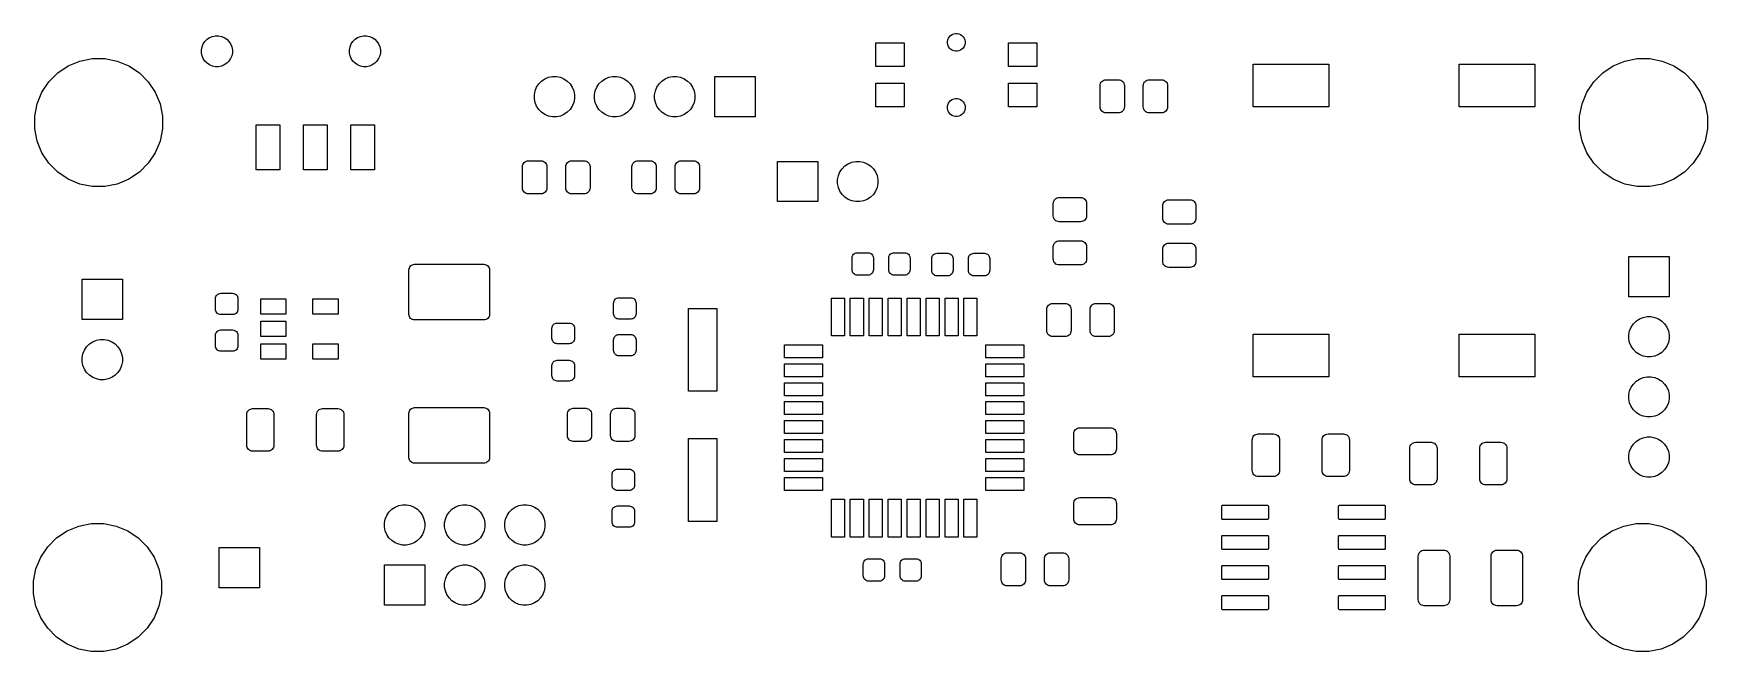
# Model space of a CAD drawing. Extents: x 83.1 to 153.8, y -94.4 to -68.3.
import ezdxf

# ---------------------------------------------------------------- set-up
doc = ezdxf.new("R2010")
doc.units = 0
doc.layers.add('BLACK', color=7, linetype='CONTINUOUS')

msp = doc.modelspace()

# ---------------------------------------------------------------- linework, layer by layer
at = {"layer": 'BLACK', "linetype": 'CONTINUOUS'}
for p, q in [((90.4581, -68.592), (90.5652, -68.5204)), ((90.5652, -68.5204), (90.6842, -68.4711)), ((90.6842, -68.4711), (90.8106, -68.446)), ((90.8106, -68.446), (90.9394, -68.446)), ((90.9394, -68.446), (91.0658, -68.4711)), ((91.0658, -68.4711), (91.1848, -68.5204)), ((91.1848, -68.5204), (91.2919, -68.592)), ((96.7081, -68.592), (96.8152, -68.5204)), ((96.8152, -68.5204), (96.9342, -68.4711)), ((96.9342, -68.4711), (97.0606, -68.446)), ((97.0606, -68.446), (97.1894, -68.446)), ((97.1894, -68.446), (97.3158, -68.4711)), ((97.3158, -68.4711), (97.4348, -68.5204)), ((97.4348, -68.5204), (97.5419, -68.592)), ((121.739, -68.6156), (121.768, -68.5474)), ((121.768, -68.5474), (121.809, -68.486)), ((121.809, -68.486), (121.861, -68.4337)), ((121.861, -68.4337), (121.922, -68.3927)), ((121.922, -68.3927), (121.991, -68.3644)), ((121.991, -68.3644), (122.063, -68.35)), ((122.063, -68.35), (122.137, -68.35)), ((122.137, -68.35), (122.209, -68.3644)), ((122.209, -68.3644), (122.278, -68.3927)), ((122.278, -68.3927), (122.339, -68.4337)), ((122.339, -68.4337), (122.391, -68.486)), ((122.391, -68.486), (122.432, -68.5474)), ((122.432, -68.5474), (122.461, -68.6156)), ((90.221, -69.0356), (90.2461, -68.9092)), ((90.221, -69.1644), (90.221, -69.0356)), ((90.2461, -69.2908), (90.221, -69.1644)), ((90.2461, -68.9092), (90.2954, -68.7902)), ((90.2954, -68.7902), (90.367, -68.6831)), ((90.367, -68.6831), (90.4581, -68.592)), ((91.2919, -68.592), (91.383, -68.6831)), ((91.383, -68.6831), (91.4546, -68.7902)), ((91.4546, -68.7902), (91.5039, -68.9092)), ((91.5039, -68.9092), (91.529, -69.0356)), ((91.529, -69.1644), (91.5039, -69.2908)), ((91.529, -69.0356), (91.529, -69.1644)), ((96.471, -69.0356), (96.4961, -68.9092)), ((96.471, -69.1644), (96.471, -69.0356)), ((96.4961, -69.2908), (96.471, -69.1644)), ((96.4961, -68.9092), (96.5454, -68.7902)), ((96.5454, -68.7902), (96.617, -68.6831)), ((96.617, -68.6831), (96.7081, -68.592)), ((97.5419, -68.592), (97.633, -68.6831)), ((97.633, -68.6831), (97.7046, -68.7902)), ((97.7046, -68.7902), (97.7539, -68.9092)), ((97.7539, -68.9092), (97.779, -69.0356)), ((97.779, -69.1644), (97.7539, -69.2908)), ((97.779, -69.0356), (97.779, -69.1644)), ((118.7, -69.75), (118.7, -68.75)), ((118.7, -68.75), (119.9, -68.75)), ((119.9, -68.75), (119.9, -69.75)), ((121.725, -68.6881), (121.739, -68.6156)), ((121.725, -68.7619), (121.725, -68.6881)), ((121.739, -68.8344), (121.725, -68.7619)), ((121.768, -68.9026), (121.739, -68.8344)), ((121.809, -68.964), (121.768, -68.9026)), ((121.861, -69.0163), (121.809, -68.964)), ((121.922, -69.0573), (121.861, -69.0163)), ((121.991, -69.0856), (121.922, -69.0573)), ((122.063, -69.1), (121.991, -69.0856)), ((122.137, -69.1), (122.063, -69.1)), ((122.209, -69.0856), (122.137, -69.1)), ((122.278, -69.0573), (122.209, -69.0856)), ((122.339, -69.0163), (122.278, -69.0573)), ((122.391, -68.964), (122.339, -69.0163)), ((122.432, -68.9026), (122.391, -68.964)), ((122.461, -68.8344), (122.432, -68.9026)), ((122.461, -68.6156), (122.475, -68.6881)), ((122.475, -68.7619), (122.461, -68.8344)), ((122.475, -68.6881), (122.475, -68.7619)), ((124.3, -69.75), (124.3, -68.75)), ((124.3, -68.75), (125.5, -68.75)), ((125.5, -68.75), (125.5, -69.75)), ((84.1562, -70.0134), (84.5985, -69.7179)), ((84.5985, -69.7179), (85.0898, -69.5144)), ((85.0898, -69.5144), (85.6115, -69.4106)), ((85.6115, -69.4106), (86.1433, -69.4106)), ((86.1433, -69.4106), (86.665, -69.5144)), ((86.665, -69.5144), (87.1563, -69.7179)), ((87.1563, -69.7179), (87.5986, -70.0134)), ((90.2954, -69.4098), (90.2461, -69.2908)), ((90.367, -69.5169), (90.2954, -69.4098)), ((90.4581, -69.608), (90.367, -69.5169)), ((90.5652, -69.6796), (90.4581, -69.608)), ((90.6842, -69.7289), (90.5652, -69.6796)), ((90.8106, -69.754), (90.6842, -69.7289)), ((90.9394, -69.754), (90.8106, -69.754)), ((91.0658, -69.7289), (90.9394, -69.754)), ((91.1848, -69.6796), (91.0658, -69.7289)), ((91.2919, -69.608), (91.1848, -69.6796)), ((91.383, -69.5169), (91.2919, -69.608)), ((91.4546, -69.4098), (91.383, -69.5169)), ((91.5039, -69.2908), (91.4546, -69.4098)), ((96.5454, -69.4098), (96.4961, -69.2908)), ((96.617, -69.5169), (96.5454, -69.4098)), ((96.7081, -69.608), (96.617, -69.5169)), ((96.8152, -69.6796), (96.7081, -69.608)), ((96.9342, -69.7289), (96.8152, -69.6796)), ((97.0606, -69.754), (96.9342, -69.7289)), ((97.1894, -69.754), (97.0606, -69.754)), ((97.3158, -69.7289), (97.1894, -69.754)), ((97.4348, -69.6796), (97.3158, -69.7289)), ((97.5419, -69.608), (97.4348, -69.6796)), ((97.633, -69.5169), (97.5419, -69.608)), ((97.7046, -69.4098), (97.633, -69.5169)), ((97.7539, -69.2908), (97.7046, -69.4098)), ((119.9, -69.75), (118.7, -69.75)), ((125.5, -69.75), (124.3, -69.75)), ((134.639, -71.4508), (134.639, -69.6508)), ((134.639, -69.6508), (137.839, -69.6508)), ((137.839, -69.6508), (137.839, -71.4508)), ((143.339, -71.4508), (143.339, -69.6508)), ((143.339, -69.6508), (146.539, -69.6508)), ((146.539, -69.6508), (146.539, -71.4508)), ((149.409, -70.0134), (149.851, -69.7179)), ((149.851, -69.7179), (150.342, -69.5144)), ((150.342, -69.5144), (150.864, -69.4106)), ((150.864, -69.4106), (151.396, -69.4106)), ((151.396, -69.4106), (151.918, -69.5144)), ((151.918, -69.5144), (152.409, -69.7179)), ((152.409, -69.7179), (152.851, -70.0134)), ((83.4847, -70.8317), (83.7802, -70.3894)), ((83.7802, -70.3894), (84.1562, -70.0134)), ((87.5986, -70.0134), (87.9746, -70.3894)), ((87.9746, -70.3894), (88.2701, -70.8317)), ((104.313, -70.7705), (104.377, -70.6158)), ((104.377, -70.6158), (104.47, -70.4766)), ((104.47, -70.4766), (104.589, -70.3582)), ((104.589, -70.3582), (104.728, -70.2651)), ((104.728, -70.2651), (104.883, -70.2011)), ((104.883, -70.2011), (105.047, -70.1684)), ((105.047, -70.1684), (105.214, -70.1684)), ((105.214, -70.1684), (105.379, -70.2011)), ((105.379, -70.2011), (105.533, -70.2651)), ((105.533, -70.2651), (105.672, -70.3582)), ((105.672, -70.3582), (105.791, -70.4766)), ((105.791, -70.4766), (105.884, -70.6158)), ((105.884, -70.6158), (105.948, -70.7705)), ((106.853, -70.7705), (106.917, -70.6158)), ((106.917, -70.6158), (107.01, -70.4766)), ((107.01, -70.4766), (107.129, -70.3582)), ((107.129, -70.3582), (107.268, -70.2651)), ((107.268, -70.2651), (107.423, -70.2011)), ((107.423, -70.2011), (107.587, -70.1684)), ((107.587, -70.1684), (107.754, -70.1684)), ((107.754, -70.1684), (107.919, -70.2011)), ((107.919, -70.2011), (108.073, -70.2651)), ((108.073, -70.2651), (108.212, -70.3582)), ((108.212, -70.3582), (108.331, -70.4766)), ((108.331, -70.4766), (108.424, -70.6158)), ((108.424, -70.6158), (108.488, -70.7705)), ((109.393, -70.7705), (109.457, -70.6158)), ((109.457, -70.6158), (109.55, -70.4766)), ((109.55, -70.4766), (109.669, -70.3582)), ((109.669, -70.3582), (109.808, -70.2651)), ((109.808, -70.2651), (109.963, -70.2011)), ((109.963, -70.2011), (110.127, -70.1684)), ((110.127, -70.1684), (110.294, -70.1684)), ((110.294, -70.1684), (110.459, -70.2011)), ((110.459, -70.2011), (110.613, -70.2651)), ((110.613, -70.2651), (110.752, -70.3582)), ((110.752, -70.3582), (110.871, -70.4766)), ((110.871, -70.4766), (110.964, -70.6158)), ((110.964, -70.6158), (111.028, -70.7705)), ((111.901, -71.8684), (111.901, -70.1684)), ((111.901, -70.1684), (113.601, -70.1684)), ((113.601, -70.1684), (113.601, -71.8684)), ((118.7, -71.45), (118.7, -70.45)), ((118.7, -70.45), (119.9, -70.45)), ((119.9, -70.45), (119.9, -71.45)), ((124.3, -71.45), (124.3, -70.45)), ((124.3, -70.45), (125.5, -70.45)), ((125.5, -70.45), (125.5, -71.45)), ((128.175, -70.55), (128.18, -70.5012)), ((128.175, -71.45), (128.175, -70.55)), ((128.18, -70.5012), (128.194, -70.4543)), ((128.194, -70.4543), (128.217, -70.4111)), ((128.217, -70.4111), (128.248, -70.3732)), ((128.248, -70.3732), (128.286, -70.3421)), ((128.286, -70.3421), (128.329, -70.319)), ((128.329, -70.319), (128.376, -70.3048)), ((128.376, -70.3048), (128.425, -70.3)), ((128.425, -70.3), (128.95, -70.3)), ((128.95, -70.3), (128.999, -70.3048)), ((128.999, -70.3048), (129.046, -70.319)), ((129.046, -70.319), (129.089, -70.3421)), ((129.089, -70.3421), (129.127, -70.3732)), ((129.127, -70.3732), (129.158, -70.4111)), ((129.158, -70.4111), (129.181, -70.4543)), ((129.181, -70.4543), (129.195, -70.5012)), ((129.195, -70.5012), (129.2, -70.55)), ((129.2, -70.55), (129.2, -71.45)), ((130, -70.55), (130.005, -70.5012)), ((130, -71.45), (130, -70.55)), ((130.005, -70.5012), (130.019, -70.4543)), ((130.019, -70.4543), (130.042, -70.4111)), ((130.042, -70.4111), (130.073, -70.3732)), ((130.073, -70.3732), (130.111, -70.3421)), ((130.111, -70.3421), (130.154, -70.319)), ((130.154, -70.319), (130.201, -70.3048)), ((130.201, -70.3048), (130.25, -70.3)), ((130.25, -70.3), (130.775, -70.3)), ((130.775, -70.3), (130.824, -70.3048)), ((130.824, -70.3048), (130.871, -70.319)), ((130.871, -70.319), (130.914, -70.3421)), ((130.914, -70.3421), (130.952, -70.3732)), ((130.952, -70.3732), (130.983, -70.4111)), ((130.983, -70.4111), (131.006, -70.4543)), ((131.006, -70.4543), (131.02, -70.5012)), ((131.02, -70.5012), (131.025, -70.55)), ((131.025, -70.55), (131.025, -71.45)), ((148.737, -70.8317), (149.033, -70.3894)), ((149.033, -70.3894), (149.409, -70.0134)), ((152.851, -70.0134), (153.227, -70.3894)), ((153.227, -70.3894), (153.523, -70.8317)), ((83.1774, -71.8447), (83.2812, -71.323)), ((83.2812, -71.323), (83.4847, -70.8317)), ((88.2701, -70.8317), (88.4736, -71.323)), ((88.4736, -71.323), (88.5774, -71.8447)), ((104.281, -70.9347), (104.313, -70.7705)), ((104.281, -71.1021), (104.281, -70.9347)), ((104.313, -71.2663), (104.281, -71.1021)), ((104.377, -71.421), (104.313, -71.2663)), ((105.948, -71.2663), (105.884, -71.421)), ((105.948, -70.7705), (105.981, -70.9347)), ((105.981, -71.1021), (105.948, -71.2663)), ((105.981, -70.9347), (105.981, -71.1021)), ((106.821, -70.9347), (106.853, -70.7705)), ((106.821, -71.1021), (106.821, -70.9347)), ((106.853, -71.2663), (106.821, -71.1021)), ((106.917, -71.421), (106.853, -71.2663)), ((108.488, -71.2663), (108.424, -71.421)), ((108.488, -70.7705), (108.521, -70.9347)), ((108.521, -71.1021), (108.488, -71.2663)), ((108.521, -70.9347), (108.521, -71.1021)), ((109.361, -70.9347), (109.393, -70.7705)), ((109.361, -71.1021), (109.361, -70.9347)), ((109.393, -71.2663), (109.361, -71.1021)), ((109.457, -71.421), (109.393, -71.2663)), ((111.028, -71.2663), (110.964, -71.421)), ((111.028, -70.7705), (111.061, -70.9347)), ((111.061, -71.1021), (111.028, -71.2663)), ((111.061, -70.9347), (111.061, -71.1021)), ((121.725, -71.4381), (121.739, -71.3656)), ((121.739, -71.3656), (121.768, -71.2974)), ((121.768, -71.2974), (121.809, -71.236)), ((121.809, -71.236), (121.861, -71.1837)), ((121.861, -71.1837), (121.922, -71.1427)), ((121.922, -71.1427), (121.991, -71.1144)), ((121.991, -71.1144), (122.063, -71.1)), ((122.063, -71.1), (122.137, -71.1)), ((122.137, -71.1), (122.209, -71.1144)), ((122.209, -71.1144), (122.278, -71.1427)), ((122.278, -71.1427), (122.339, -71.1837)), ((122.339, -71.1837), (122.391, -71.236)), ((122.391, -71.236), (122.432, -71.2974)), ((122.432, -71.2974), (122.461, -71.3656)), ((122.461, -71.3656), (122.475, -71.4381)), ((148.43, -71.8447), (148.534, -71.323)), ((148.534, -71.323), (148.737, -70.8317)), ((153.523, -70.8317), (153.726, -71.323)), ((153.726, -71.323), (153.83, -71.8447)), ((83.1774, -72.3765), (83.1774, -71.8447)), ((88.5774, -71.8447), (88.5774, -72.3765)), ((104.47, -71.5602), (104.377, -71.421)), ((104.589, -71.6786), (104.47, -71.5602)), ((104.728, -71.7717), (104.589, -71.6786)), ((104.883, -71.8357), (104.728, -71.7717)), ((105.047, -71.8684), (104.883, -71.8357)), ((105.214, -71.8684), (105.047, -71.8684)), ((105.379, -71.8357), (105.214, -71.8684)), ((105.533, -71.7717), (105.379, -71.8357)), ((105.672, -71.6786), (105.533, -71.7717)), ((105.791, -71.5602), (105.672, -71.6786)), ((105.884, -71.421), (105.791, -71.5602)), ((107.01, -71.5602), (106.917, -71.421)), ((107.129, -71.6786), (107.01, -71.5602)), ((107.268, -71.7717), (107.129, -71.6786)), ((107.423, -71.8357), (107.268, -71.7717)), ((107.587, -71.8684), (107.423, -71.8357)), ((107.754, -71.8684), (107.587, -71.8684)), ((107.919, -71.8357), (107.754, -71.8684)), ((108.073, -71.7717), (107.919, -71.8357)), ((108.212, -71.6786), (108.073, -71.7717)), ((108.331, -71.5602), (108.212, -71.6786)), ((108.424, -71.421), (108.331, -71.5602)), ((109.55, -71.5602), (109.457, -71.421)), ((109.669, -71.6786), (109.55, -71.5602)), ((109.808, -71.7717), (109.669, -71.6786)), ((109.963, -71.8357), (109.808, -71.7717)), ((110.127, -71.8684), (109.963, -71.8357)), ((110.294, -71.8684), (110.127, -71.8684)), ((110.459, -71.8357), (110.294, -71.8684)), ((110.613, -71.7717), (110.459, -71.8357)), ((110.752, -71.6786), (110.613, -71.7717)), ((110.871, -71.5602), (110.752, -71.6786)), ((110.964, -71.421), (110.871, -71.5602)), ((113.601, -71.8684), (111.901, -71.8684)), ((119.9, -71.45), (118.7, -71.45)), ((121.725, -71.5119), (121.725, -71.4381)), ((121.739, -71.5844), (121.725, -71.5119)), ((121.768, -71.6526), (121.739, -71.5844)), ((121.809, -71.714), (121.768, -71.6526)), ((121.861, -71.7663), (121.809, -71.714)), ((121.922, -71.8073), (121.861, -71.7663)), ((121.991, -71.8356), (121.922, -71.8073)), ((122.063, -71.85), (121.991, -71.8356)), ((122.137, -71.85), (122.063, -71.85)), ((122.209, -71.8356), (122.137, -71.85)), ((122.278, -71.8073), (122.209, -71.8356)), ((122.339, -71.7663), (122.278, -71.8073)), ((122.391, -71.714), (122.339, -71.7663)), ((122.432, -71.6526), (122.391, -71.714)), ((122.461, -71.5844), (122.432, -71.6526)), ((122.475, -71.5119), (122.461, -71.5844)), ((122.475, -71.4381), (122.475, -71.5119)), ((125.5, -71.45), (124.3, -71.45)), ((128.18, -71.4988), (128.175, -71.45)), ((128.194, -71.5457), (128.18, -71.4988)), ((128.217, -71.5889), (128.194, -71.5457)), ((128.248, -71.6268), (128.217, -71.5889)), ((128.286, -71.6579), (128.248, -71.6268)), ((128.329, -71.681), (128.286, -71.6579)), ((128.376, -71.6952), (128.329, -71.681)), ((128.425, -71.7), (128.376, -71.6952)), ((128.95, -71.7), (128.425, -71.7)), ((128.999, -71.6952), (128.95, -71.7)), ((129.046, -71.681), (128.999, -71.6952)), ((129.089, -71.6579), (129.046, -71.681)), ((129.127, -71.6268), (129.089, -71.6579)), ((129.158, -71.5889), (129.127, -71.6268)), ((129.181, -71.5457), (129.158, -71.5889)), ((129.195, -71.4988), (129.181, -71.5457)), ((129.2, -71.45), (129.195, -71.4988)), ((130.005, -71.4988), (130, -71.45)), ((130.019, -71.5457), (130.005, -71.4988)), ((130.042, -71.5889), (130.019, -71.5457)), ((130.073, -71.6268), (130.042, -71.5889)), ((130.111, -71.6579), (130.073, -71.6268)), ((130.154, -71.681), (130.111, -71.6579)), ((130.201, -71.6952), (130.154, -71.681)), ((130.25, -71.7), (130.201, -71.6952)), ((130.775, -71.7), (130.25, -71.7)), ((130.824, -71.6952), (130.775, -71.7)), ((130.871, -71.681), (130.824, -71.6952)), ((130.914, -71.6579), (130.871, -71.681)), ((130.952, -71.6268), (130.914, -71.6579)), ((130.983, -71.5889), (130.952, -71.6268)), ((131.006, -71.5457), (130.983, -71.5889)), ((131.02, -71.4988), (131.006, -71.5457)), ((131.025, -71.45), (131.02, -71.4988)), ((137.839, -71.4508), (134.639, -71.4508)), ((146.539, -71.4508), (143.339, -71.4508)), ((148.43, -72.3765), (148.43, -71.8447)), ((153.83, -71.8447), (153.83, -72.3765)), ((83.2812, -72.8982), (83.1774, -72.3765)), ((88.5774, -72.3765), (88.4736, -72.8982)), ((92.53, -74.1), (92.53, -72.2)), ((92.53, -72.2), (93.53, -72.2)), ((93.53, -72.2), (93.53, -74.1)), ((94.53, -74.1), (94.53, -72.2)), ((94.53, -72.2), (95.53, -72.2)), ((95.53, -72.2), (95.53, -74.1)), ((96.53, -74.1), (96.53, -72.2)), ((96.53, -72.2), (97.53, -72.2)), ((97.53, -72.2), (97.53, -74.1)), ((148.534, -72.8982), (148.43, -72.3765)), ((153.83, -72.3765), (153.726, -72.8982)), ((83.4847, -73.3895), (83.2812, -72.8982)), ((83.7802, -73.8317), (83.4847, -73.3895)), ((88.2701, -73.3895), (87.9746, -73.8317)), ((88.4736, -72.8982), (88.2701, -73.3895)), ((148.737, -73.3895), (148.534, -72.8982)), ((149.033, -73.8317), (148.737, -73.3895)), ((153.523, -73.3895), (153.227, -73.8317)), ((153.726, -72.8982), (153.523, -73.3895)), ((84.1562, -74.2078), (83.7802, -73.8317)), ((84.5985, -74.5033), (84.1562, -74.2078)), ((87.5986, -74.2078), (87.1563, -74.5033)), ((87.9746, -73.8317), (87.5986, -74.2078)), ((93.53, -74.1), (92.53, -74.1)), ((95.53, -74.1), (94.53, -74.1)), ((97.53, -74.1), (96.53, -74.1)), ((103.782, -73.972), (103.787, -73.9232)), ((103.782, -74.872), (103.782, -73.972)), ((103.787, -73.9232), (103.801, -73.8763)), ((103.801, -73.8763), (103.824, -73.8331)), ((103.824, -73.8331), (103.855, -73.7952)), ((103.855, -73.7952), (103.893, -73.7641)), ((103.893, -73.7641), (103.936, -73.741)), ((103.936, -73.741), (103.983, -73.7268)), ((103.983, -73.7268), (104.032, -73.722)), ((104.032, -73.722), (104.557, -73.722)), ((104.557, -73.722), (104.606, -73.7268)), ((104.606, -73.7268), (104.652, -73.741)), ((104.652, -73.741), (104.696, -73.7641)), ((104.696, -73.7641), (104.734, -73.7952)), ((104.734, -73.7952), (104.765, -73.8331)), ((104.765, -73.8331), (104.788, -73.8763)), ((104.788, -73.8763), (104.802, -73.9232)), ((104.802, -73.9232), (104.807, -73.972)), ((104.807, -73.972), (104.807, -74.872)), ((105.607, -73.972), (105.612, -73.9232)), ((105.607, -74.872), (105.607, -73.972)), ((105.612, -73.9232), (105.626, -73.8763)), ((105.626, -73.8763), (105.649, -73.8331)), ((105.649, -73.8331), (105.68, -73.7952)), ((105.68, -73.7952), (105.718, -73.7641)), ((105.718, -73.7641), (105.761, -73.741)), ((105.761, -73.741), (105.808, -73.7268)), ((105.808, -73.7268), (105.857, -73.722)), ((105.857, -73.722), (106.382, -73.722)), ((106.382, -73.722), (106.431, -73.7268)), ((106.431, -73.7268), (106.477, -73.741)), ((106.477, -73.741), (106.521, -73.7641)), ((106.521, -73.7641), (106.559, -73.7952)), ((106.559, -73.7952), (106.59, -73.8331)), ((106.59, -73.8331), (106.613, -73.8763)), ((106.613, -73.8763), (106.627, -73.9232)), ((106.627, -73.9232), (106.632, -73.972)), ((106.632, -73.972), (106.632, -74.872)), ((108.405, -73.972), (108.409, -73.9232)), ((108.405, -74.872), (108.405, -73.972)), ((108.409, -73.9232), (108.424, -73.8763)), ((108.424, -73.8763), (108.447, -73.8331)), ((108.447, -73.8331), (108.478, -73.7952)), ((108.478, -73.7952), (108.516, -73.7641)), ((108.516, -73.7641), (108.559, -73.741)), ((108.559, -73.741), (108.606, -73.7268)), ((108.606, -73.7268), (108.655, -73.722)), ((108.655, -73.722), (109.18, -73.722)), ((109.18, -73.722), (109.228, -73.7268)), ((109.228, -73.7268), (109.275, -73.741)), ((109.275, -73.741), (109.318, -73.7641)), ((109.318, -73.7641), (109.356, -73.7952)), ((109.356, -73.7952), (109.387, -73.8331)), ((109.387, -73.8331), (109.411, -73.8763)), ((109.411, -73.8763), (109.425, -73.9232)), ((109.425, -73.9232), (109.43, -73.972)), ((109.43, -73.972), (109.43, -74.872)), ((110.23, -73.972), (110.234, -73.9232)), ((110.23, -74.872), (110.23, -73.972)), ((110.234, -73.9232), (110.249, -73.8763)), ((110.249, -73.8763), (110.272, -73.8331)), ((110.272, -73.8331), (110.303, -73.7952)), ((110.303, -73.7952), (110.341, -73.7641)), ((110.341, -73.7641), (110.384, -73.741)), ((110.384, -73.741), (110.431, -73.7268)), ((110.431, -73.7268), (110.48, -73.722)), ((110.48, -73.722), (111.005, -73.722)), ((111.005, -73.722), (111.053, -73.7268)), ((111.053, -73.7268), (111.1, -73.741)), ((111.1, -73.741), (111.143, -73.7641)), ((111.143, -73.7641), (111.181, -73.7952)), ((111.181, -73.7952), (111.212, -73.8331)), ((111.212, -73.8331), (111.236, -73.8763)), ((111.236, -73.8763), (111.25, -73.9232)), ((111.25, -73.9232), (111.255, -73.972)), ((111.255, -73.972), (111.255, -74.872)), ((114.55, -75.45), (114.55, -73.75)), ((114.55, -73.75), (116.25, -73.75)), ((116.25, -73.75), (116.25, -75.45)), ((117.123, -74.3521), (117.187, -74.1974)), ((117.187, -74.1974), (117.28, -74.0582)), ((117.28, -74.0582), (117.398, -73.9398)), ((117.398, -73.9398), (117.537, -73.8467)), ((117.537, -73.8467), (117.692, -73.7827)), ((117.692, -73.7827), (117.856, -73.75)), ((117.856, -73.75), (118.024, -73.75)), ((118.024, -73.75), (118.188, -73.7827)), ((118.188, -73.7827), (118.343, -73.8467)), ((118.343, -73.8467), (118.482, -73.9398)), ((118.482, -73.9398), (118.6, -74.0582)), ((118.6, -74.0582), (118.693, -74.1974)), ((118.693, -74.1974), (118.757, -74.3521)), ((149.409, -74.2078), (149.033, -73.8317)), ((149.851, -74.5033), (149.409, -74.2078)), ((152.851, -74.2078), (152.409, -74.5033)), ((153.227, -73.8317), (152.851, -74.2078)), ((85.0898, -74.7068), (84.5985, -74.5033)), ((85.6115, -74.8106), (85.0898, -74.7068)), ((86.1433, -74.8106), (85.6115, -74.8106)), ((86.665, -74.7068), (86.1433, -74.8106)), ((87.1563, -74.5033), (86.665, -74.7068)), ((103.787, -74.9208), (103.782, -74.872)), ((103.801, -74.9677), (103.787, -74.9208)), ((104.802, -74.9208), (104.788, -74.9677)), ((104.807, -74.872), (104.802, -74.9208)), ((105.612, -74.9208), (105.607, -74.872)), ((105.626, -74.9677), (105.612, -74.9208)), ((106.627, -74.9208), (106.613, -74.9677)), ((106.632, -74.872), (106.627, -74.9208)), ((108.409, -74.9208), (108.405, -74.872)), ((108.424, -74.9677), (108.409, -74.9208)), ((109.425, -74.9208), (109.411, -74.9677)), ((109.43, -74.872), (109.425, -74.9208)), ((110.234, -74.9208), (110.23, -74.872)), ((110.249, -74.9677), (110.234, -74.9208)), ((111.25, -74.9208), (111.236, -74.9677)), ((111.255, -74.872), (111.25, -74.9208)), ((117.09, -74.5163), (117.123, -74.3521)), ((117.09, -74.6837), (117.09, -74.5163)), ((117.123, -74.8479), (117.09, -74.6837)), ((117.187, -75.0026), (117.123, -74.8479)), ((118.757, -74.8479), (118.693, -75.0026)), ((118.757, -74.3521), (118.79, -74.5163)), ((118.79, -74.6837), (118.757, -74.8479)), ((118.79, -74.5163), (118.79, -74.6837)), ((150.342, -74.7068), (149.851, -74.5033)), ((150.864, -74.8106), (150.342, -74.7068)), ((151.396, -74.8106), (150.864, -74.8106)), ((151.918, -74.7068), (151.396, -74.8106)), ((152.409, -74.5033), (151.918, -74.7068)), ((103.824, -75.0109), (103.801, -74.9677)), ((103.855, -75.0488), (103.824, -75.0109)), ((103.893, -75.0799), (103.855, -75.0488)), ((103.936, -75.103), (103.893, -75.0799)), ((103.983, -75.1172), (103.936, -75.103)), ((104.032, -75.122), (103.983, -75.1172)), ((104.557, -75.122), (104.032, -75.122)), ((104.606, -75.1172), (104.557, -75.122)), ((104.652, -75.103), (104.606, -75.1172)), ((104.696, -75.0799), (104.652, -75.103)), ((104.734, -75.0488), (104.696, -75.0799)), ((104.765, -75.0109), (104.734, -75.0488)), ((104.788, -74.9677), (104.765, -75.0109)), ((105.649, -75.0109), (105.626, -74.9677)), ((105.68, -75.0488), (105.649, -75.0109)), ((105.718, -75.0799), (105.68, -75.0488)), ((105.761, -75.103), (105.718, -75.0799)), ((105.808, -75.1172), (105.761, -75.103)), ((105.857, -75.122), (105.808, -75.1172)), ((106.382, -75.122), (105.857, -75.122)), ((106.431, -75.1172), (106.382, -75.122)), ((106.477, -75.103), (106.431, -75.1172)), ((106.521, -75.0799), (106.477, -75.103)), ((106.559, -75.0488), (106.521, -75.0799)), ((106.59, -75.0109), (106.559, -75.0488)), ((106.613, -74.9677), (106.59, -75.0109)), ((108.447, -75.0109), (108.424, -74.9677)), ((108.478, -75.0488), (108.447, -75.0109)), ((108.516, -75.0799), (108.478, -75.0488)), ((108.559, -75.103), (108.516, -75.0799)), ((108.606, -75.1172), (108.559, -75.103)), ((108.655, -75.122), (108.606, -75.1172)), ((109.18, -75.122), (108.655, -75.122)), ((109.228, -75.1172), (109.18, -75.122)), ((109.275, -75.103), (109.228, -75.1172)), ((109.318, -75.0799), (109.275, -75.103)), ((109.356, -75.0488), (109.318, -75.0799)), ((109.387, -75.0109), (109.356, -75.0488)), ((109.411, -74.9677), (109.387, -75.0109)), ((110.272, -75.0109), (110.249, -74.9677)), ((110.303, -75.0488), (110.272, -75.0109)), ((110.341, -75.0799), (110.303, -75.0488)), ((110.384, -75.103), (110.341, -75.0799)), ((110.431, -75.1172), (110.384, -75.103)), ((110.48, -75.122), (110.431, -75.1172)), ((111.005, -75.122), (110.48, -75.122)), ((111.053, -75.1172), (111.005, -75.122)), ((111.1, -75.103), (111.053, -75.1172)), ((111.143, -75.0799), (111.1, -75.103)), ((111.181, -75.0488), (111.143, -75.0799)), ((111.212, -75.0109), (111.181, -75.0488)), ((111.236, -74.9677), (111.212, -75.0109)), ((116.25, -75.45), (114.55, -75.45)), ((117.28, -75.1418), (117.187, -75.0026)), ((117.398, -75.2602), (117.28, -75.1418)), ((117.537, -75.3533), (117.398, -75.2602)), ((117.692, -75.4173), (117.537, -75.3533)), ((117.856, -75.45), (117.692, -75.4173)), ((118.024, -75.45), (117.856, -75.45)), ((118.188, -75.4173), (118.024, -75.45)), ((118.343, -75.3533), (118.188, -75.4173)), ((118.482, -75.2602), (118.343, -75.3533)), ((118.6, -75.1418), (118.482, -75.2602)), ((118.693, -75.0026), (118.6, -75.1418)), ((126.2, -75.525), (126.205, -75.4762)), ((126.2, -76.05), (126.2, -75.525)), ((126.205, -75.4762), (126.219, -75.4293)), ((126.219, -75.4293), (126.242, -75.3861)), ((126.242, -75.3861), (126.273, -75.3482)), ((126.273, -75.3482), (126.311, -75.3171)), ((126.311, -75.3171), (126.354, -75.294)), ((126.354, -75.294), (126.401, -75.2798)), ((126.401, -75.2798), (126.45, -75.275)), ((126.45, -75.275), (127.35, -75.275)), ((127.35, -75.275), (127.399, -75.2798)), ((127.399, -75.2798), (127.446, -75.294)), ((127.446, -75.294), (127.489, -75.3171)), ((127.489, -75.3171), (127.527, -75.3482)), ((127.527, -75.3482), (127.558, -75.3861)), ((127.558, -75.3861), (127.581, -75.4293)), ((127.581, -75.4293), (127.595, -75.4762)), ((127.595, -75.4762), (127.6, -75.525)), ((127.6, -75.525), (127.6, -76.05)), ((130.825, -75.625), (130.83, -75.5762)), ((130.825, -76.15), (130.825, -75.625)), ((130.83, -75.5762), (130.844, -75.5293)), ((130.844, -75.5293), (130.867, -75.4861)), ((130.867, -75.4861), (130.898, -75.4482)), ((130.898, -75.4482), (130.936, -75.4171)), ((130.936, -75.4171), (130.979, -75.394)), ((130.979, -75.394), (131.026, -75.3798)), ((131.026, -75.3798), (131.075, -75.375)), ((131.075, -75.375), (131.975, -75.375)), ((131.975, -75.375), (132.024, -75.3798)), ((132.024, -75.3798), (132.071, -75.394)), ((132.071, -75.394), (132.114, -75.4171)), ((132.114, -75.4171), (132.152, -75.4482)), ((132.152, -75.4482), (132.183, -75.4861)), ((132.183, -75.4861), (132.206, -75.5293)), ((132.206, -75.5293), (132.22, -75.5762)), ((132.22, -75.5762), (132.225, -75.625)), ((132.225, -75.625), (132.225, -76.15)), ((126.205, -76.0988), (126.2, -76.05)), ((126.219, -76.1457), (126.205, -76.0988)), ((126.242, -76.1889), (126.219, -76.1457)), ((126.273, -76.2268), (126.242, -76.1889)), ((126.311, -76.2579), (126.273, -76.2268)), ((126.354, -76.281), (126.311, -76.2579)), ((126.401, -76.2952), (126.354, -76.281)), ((126.45, -76.3), (126.401, -76.2952)), ((127.35, -76.3), (126.45, -76.3)), ((127.399, -76.2952), (127.35, -76.3)), ((127.446, -76.281), (127.399, -76.2952)), ((127.489, -76.2579), (127.446, -76.281)), ((127.527, -76.2268), (127.489, -76.2579)), ((127.558, -76.1889), (127.527, -76.2268)), ((127.581, -76.1457), (127.558, -76.1889)), ((127.595, -76.0988), (127.581, -76.1457)), ((127.6, -76.05), (127.595, -76.0988)), ((130.83, -76.1988), (130.825, -76.15)), ((130.844, -76.2457), (130.83, -76.1988)), ((130.867, -76.2889), (130.844, -76.2457)), ((130.898, -76.3268), (130.867, -76.2889)), ((130.936, -76.3579), (130.898, -76.3268)), ((130.979, -76.381), (130.936, -76.3579)), ((132.114, -76.3579), (132.071, -76.381)), ((132.152, -76.3268), (132.114, -76.3579)), ((132.183, -76.2889), (132.152, -76.3268)), ((132.206, -76.2457), (132.183, -76.2889)), ((132.22, -76.1988), (132.206, -76.2457)), ((132.225, -76.15), (132.22, -76.1988)), ((131.026, -76.3952), (130.979, -76.381)), ((131.075, -76.4), (131.026, -76.3952)), ((131.975, -76.4), (131.075, -76.4)), ((132.024, -76.3952), (131.975, -76.4)), ((132.071, -76.381), (132.024, -76.3952)), ((117.702, -77.7857), (117.715, -77.7435)), ((117.715, -77.7435), (117.736, -77.7046)), ((117.736, -77.7046), (117.764, -77.6705)), ((117.764, -77.6705), (117.798, -77.6425)), ((117.798, -77.6425), (117.837, -77.6217)), ((117.837, -77.6217), (117.879, -77.6089)), ((117.879, -77.6089), (117.923, -77.6046)), ((117.923, -77.6046), (118.373, -77.6046)), ((118.373, -77.6046), (118.417, -77.6089)), ((118.417, -77.6089), (118.459, -77.6217)), ((118.459, -77.6217), (118.498, -77.6425)), ((118.498, -77.6425), (118.532, -77.6705)), ((118.532, -77.6705), (118.56, -77.7046)), ((118.56, -77.7046), (118.581, -77.7435)), ((118.581, -77.7435), (118.593, -77.7857)), ((119.252, -77.7857), (119.265, -77.7435)), ((119.265, -77.7435), (119.286, -77.7046)), ((119.286, -77.7046), (119.314, -77.6705)), ((119.314, -77.6705), (119.348, -77.6425)), ((119.348, -77.6425), (119.387, -77.6217)), ((119.387, -77.6217), (119.429, -77.6089)), ((119.429, -77.6089), (119.473, -77.6046)), ((119.473, -77.6046), (119.923, -77.6046)), ((119.923, -77.6046), (119.967, -77.6089)), ((119.967, -77.6089), (120.009, -77.6217)), ((120.009, -77.6217), (120.048, -77.6425)), ((120.048, -77.6425), (120.082, -77.6705)), ((120.082, -77.6705), (120.11, -77.7046)), ((120.11, -77.7046), (120.131, -77.7435)), ((120.131, -77.7435), (120.143, -77.7857)), ((121.067, -77.8111), (121.08, -77.7689)), ((121.08, -77.7689), (121.101, -77.73)), ((121.101, -77.73), (121.129, -77.6959)), ((121.129, -77.6959), (121.163, -77.6679)), ((121.163, -77.6679), (121.202, -77.6471)), ((121.202, -77.6471), (121.244, -77.6343)), ((121.244, -77.6343), (121.288, -77.63)), ((121.288, -77.63), (121.738, -77.63)), ((121.738, -77.63), (121.782, -77.6343)), ((121.782, -77.6343), (121.824, -77.6471)), ((121.824, -77.6471), (121.863, -77.6679)), ((121.863, -77.6679), (121.897, -77.6959)), ((121.897, -77.6959), (121.925, -77.73)), ((121.925, -77.73), (121.946, -77.7689)), ((121.946, -77.7689), (121.959, -77.8111)), ((122.617, -77.8111), (122.63, -77.7689)), ((122.63, -77.7689), (122.651, -77.73)), ((122.651, -77.73), (122.679, -77.6959)), ((122.679, -77.6959), (122.713, -77.6679)), ((122.713, -77.6679), (122.752, -77.6471)), ((122.752, -77.6471), (122.794, -77.6343)), ((122.794, -77.6343), (122.838, -77.63)), ((122.838, -77.63), (123.288, -77.63)), ((123.288, -77.63), (123.332, -77.6343)), ((123.332, -77.6343), (123.374, -77.6471)), ((123.374, -77.6471), (123.413, -77.6679)), ((123.413, -77.6679), (123.447, -77.6959)), ((123.447, -77.6959), (123.475, -77.73)), ((123.475, -77.73), (123.496, -77.7689)), ((123.496, -77.7689), (123.509, -77.8111)), ((126.2, -77.35), (126.205, -77.3012)), ((126.2, -77.875), (126.2, -77.35)), ((126.205, -77.3012), (126.219, -77.2543)), ((126.219, -77.2543), (126.242, -77.2111)), ((126.242, -77.2111), (126.273, -77.1732)), ((126.273, -77.1732), (126.311, -77.1421)), ((126.311, -77.1421), (126.354, -77.119)), ((126.354, -77.119), (126.401, -77.1048)), ((126.401, -77.1048), (126.45, -77.1)), ((126.45, -77.1), (127.35, -77.1)), ((127.35, -77.1), (127.399, -77.1048)), ((127.399, -77.1048), (127.446, -77.119)), ((127.446, -77.119), (127.489, -77.1421)), ((127.489, -77.1421), (127.527, -77.1732)), ((127.527, -77.1732), (127.558, -77.2111)), ((127.558, -77.2111), (127.581, -77.2543)), ((127.581, -77.2543), (127.595, -77.3012)), ((127.595, -77.3012), (127.6, -77.35)), ((127.6, -77.35), (127.6, -77.875)), ((130.825, -77.45), (130.83, -77.4012)), ((130.825, -77.975), (130.825, -77.45)), ((130.83, -77.4012), (130.844, -77.3543)), ((130.844, -77.3543), (130.867, -77.3111)), ((130.867, -77.3111), (130.898, -77.2732)), ((130.898, -77.2732), (130.936, -77.2421)), ((130.936, -77.2421), (130.979, -77.219)), ((130.979, -77.219), (131.026, -77.2048)), ((131.026, -77.2048), (131.075, -77.2)), ((131.075, -77.2), (131.975, -77.2)), ((131.975, -77.2), (132.024, -77.2048)), ((132.024, -77.2048), (132.071, -77.219)), ((132.071, -77.219), (132.114, -77.2421)), ((132.114, -77.2421), (132.152, -77.2732)), ((132.152, -77.2732), (132.183, -77.3111)), ((132.183, -77.3111), (132.206, -77.3543)), ((132.206, -77.3543), (132.22, -77.4012)), ((132.22, -77.4012), (132.225, -77.45)), ((132.225, -77.45), (132.225, -77.975)), ((150.509, -79.463), (150.509, -77.763)), ((150.509, -77.763), (152.209, -77.763)), ((152.209, -77.763), (152.209, -79.463)), ((98.9856, -78.331), (98.9901, -78.2852)), ((98.9856, -80.211), (98.9856, -78.331)), ((98.9901, -78.2852), (99.0035, -78.2411)), ((99.0035, -78.2411), (99.0252, -78.2004)), ((99.0252, -78.2004), (99.0544, -78.1648)), ((99.0544, -78.1648), (99.09, -78.1356)), ((99.09, -78.1356), (99.1307, -78.1139)), ((99.1307, -78.1139), (99.1748, -78.1005)), ((99.1748, -78.1005), (99.2206, -78.096)), ((99.2206, -78.096), (102.151, -78.096)), ((102.151, -78.096), (102.196, -78.1005)), ((102.196, -78.1005), (102.241, -78.1139)), ((102.241, -78.1139), (102.281, -78.1356)), ((102.281, -78.1356), (102.317, -78.1648)), ((102.317, -78.1648), (102.346, -78.2004)), ((102.346, -78.2004), (102.368, -78.2411)), ((102.368, -78.2411), (102.381, -78.2852)), ((102.381, -78.2852), (102.386, -78.331)), ((102.386, -78.331), (102.386, -80.211)), ((117.698, -77.8296), (117.702, -77.7857)), ((117.698, -78.3296), (117.698, -77.8296)), ((117.702, -78.3735), (117.698, -78.3296)), ((117.715, -78.4157), (117.702, -78.3735)), ((117.736, -78.4546), (117.715, -78.4157)), ((117.764, -78.4887), (117.736, -78.4546)), ((118.56, -78.4546), (118.532, -78.4887)), ((118.581, -78.4157), (118.56, -78.4546)), ((118.593, -78.3735), (118.581, -78.4157)), ((118.593, -77.7857), (118.598, -77.8296)), ((118.598, -78.3296), (118.593, -78.3735)), ((118.598, -77.8296), (118.598, -78.3296)), ((119.248, -77.8296), (119.252, -77.7857)), ((119.248, -78.3296), (119.248, -77.8296)), ((119.252, -78.3735), (119.248, -78.3296)), ((119.265, -78.4157), (119.252, -78.3735)), ((119.286, -78.4546), (119.265, -78.4157)), ((119.314, -78.4887), (119.286, -78.4546)), ((120.11, -78.4546), (120.082, -78.4887)), ((120.131, -78.4157), (120.11, -78.4546)), ((120.143, -78.3735), (120.131, -78.4157)), ((120.143, -77.7857), (120.148, -77.8296)), ((120.148, -78.3296), (120.143, -78.3735)), ((120.148, -77.8296), (120.148, -78.3296)), ((121.063, -77.855), (121.067, -77.8111)), ((121.063, -78.355), (121.063, -77.855)), ((121.067, -78.3989), (121.063, -78.355)), ((121.08, -78.4411), (121.067, -78.3989)), ((121.101, -78.48), (121.08, -78.4411)), ((121.129, -78.5141), (121.101, -78.48)), ((121.925, -78.48), (121.897, -78.5141)), ((121.946, -78.4411), (121.925, -78.48)), ((121.959, -78.3989), (121.946, -78.4411)), ((121.959, -77.8111), (121.963, -77.855)), ((121.963, -78.355), (121.959, -78.3989)), ((121.963, -77.855), (121.963, -78.355)), ((122.613, -77.855), (122.617, -77.8111)), ((122.613, -78.355), (122.613, -77.855)), ((122.617, -78.3989), (122.613, -78.355)), ((122.63, -78.4411), (122.617, -78.3989)), ((122.651, -78.48), (122.63, -78.4411)), ((122.679, -78.5141), (122.651, -78.48)), ((123.475, -78.48), (123.447, -78.5141)), ((123.496, -78.4411), (123.475, -78.48)), ((123.509, -78.3989), (123.496, -78.4411)), ((123.509, -77.8111), (123.513, -77.855)), ((123.513, -78.355), (123.509, -78.3989)), ((123.513, -77.855), (123.513, -78.355)), ((126.205, -77.9238), (126.2, -77.875)), ((126.219, -77.9707), (126.205, -77.9238)), ((126.242, -78.0139), (126.219, -77.9707)), ((126.273, -78.0518), (126.242, -78.0139)), ((126.311, -78.0829), (126.273, -78.0518)), ((126.354, -78.106), (126.311, -78.0829)), ((126.401, -78.1202), (126.354, -78.106)), ((126.45, -78.125), (126.401, -78.1202)), ((127.35, -78.125), (126.45, -78.125)), ((127.399, -78.1202), (127.35, -78.125)), ((127.446, -78.106), (127.399, -78.1202)), ((127.489, -78.0829), (127.446, -78.106)), ((127.527, -78.0518), (127.489, -78.0829)), ((127.558, -78.0139), (127.527, -78.0518)), ((127.581, -77.9707), (127.558, -78.0139)), ((127.595, -77.9238), (127.581, -77.9707)), ((127.6, -77.875), (127.595, -77.9238)), ((130.83, -78.0238), (130.825, -77.975)), ((130.844, -78.0707), (130.83, -78.0238)), ((130.867, -78.1139), (130.844, -78.0707)), ((130.898, -78.1518), (130.867, -78.1139)), ((130.936, -78.1829), (130.898, -78.1518)), ((130.979, -78.206), (130.936, -78.1829)), ((131.026, -78.2202), (130.979, -78.206)), ((131.075, -78.225), (131.026, -78.2202)), ((131.975, -78.225), (131.075, -78.225)), ((132.024, -78.2202), (131.975, -78.225)), ((132.071, -78.206), (132.024, -78.2202)), ((132.114, -78.1829), (132.071, -78.206)), ((132.152, -78.1518), (132.114, -78.1829)), ((132.183, -78.1139), (132.152, -78.1518)), ((132.206, -78.0707), (132.183, -78.1139)), ((132.22, -78.0238), (132.206, -78.0707)), ((132.225, -77.975), (132.22, -78.0238)), ((85.1798, -80.4282), (85.1798, -78.7282)), ((85.1798, -78.7282), (86.8798, -78.7282)), ((86.8798, -78.7282), (86.8798, -80.4282)), ((117.798, -78.5167), (117.764, -78.4887)), ((117.837, -78.5375), (117.798, -78.5167)), ((117.879, -78.5503), (117.837, -78.5375)), ((117.923, -78.5546), (117.879, -78.5503)), ((118.373, -78.5546), (117.923, -78.5546)), ((118.417, -78.5503), (118.373, -78.5546)), ((118.459, -78.5375), (118.417, -78.5503)), ((118.498, -78.5167), (118.459, -78.5375)), ((118.532, -78.4887), (118.498, -78.5167)), ((119.348, -78.5167), (119.314, -78.4887)), ((119.387, -78.5375), (119.348, -78.5167)), ((119.429, -78.5503), (119.387, -78.5375)), ((119.473, -78.5546), (119.429, -78.5503)), ((119.923, -78.5546), (119.473, -78.5546)), ((119.967, -78.5503), (119.923, -78.5546)), ((120.009, -78.5375), (119.967, -78.5503)), ((120.048, -78.5167), (120.009, -78.5375)), ((120.082, -78.4887), (120.048, -78.5167)), ((121.163, -78.5421), (121.129, -78.5141)), ((121.202, -78.5629), (121.163, -78.5421)), ((121.244, -78.5757), (121.202, -78.5629)), ((121.288, -78.58), (121.244, -78.5757)), ((121.738, -78.58), (121.288, -78.58)), ((121.782, -78.5757), (121.738, -78.58)), ((121.824, -78.5629), (121.782, -78.5757)), ((121.863, -78.5421), (121.824, -78.5629)), ((121.897, -78.5141), (121.863, -78.5421)), ((122.713, -78.5421), (122.679, -78.5141)), ((122.752, -78.5629), (122.713, -78.5421)), ((122.794, -78.5757), (122.752, -78.5629)), ((122.838, -78.58), (122.794, -78.5757)), ((123.288, -78.58), (122.838, -78.58)), ((123.332, -78.5757), (123.288, -78.58)), ((123.374, -78.5629), (123.332, -78.5757)), ((123.413, -78.5421), (123.374, -78.5629)), ((123.447, -78.5141), (123.413, -78.5421)), ((90.8126, -79.5434), (90.8169, -79.4995)), ((90.8126, -79.9934), (90.8126, -79.5434)), ((90.8169, -79.4995), (90.8297, -79.4573)), ((90.8297, -79.4573), (90.8505, -79.4184)), ((90.8505, -79.4184), (90.8785, -79.3843)), ((90.8785, -79.3843), (90.9126, -79.3563)), ((90.9126, -79.3563), (90.9515, -79.3355)), ((90.9515, -79.3355), (90.9937, -79.3227)), ((90.9937, -79.3227), (91.0376, -79.3184)), ((91.0376, -79.3184), (91.5376, -79.3184)), ((91.5376, -79.3184), (91.5815, -79.3227)), ((91.5815, -79.3227), (91.6237, -79.3355)), ((91.6237, -79.3355), (91.6626, -79.3563)), ((91.6626, -79.3563), (91.6967, -79.3843)), ((91.6967, -79.3843), (91.7247, -79.4184)), ((91.7247, -79.4184), (91.7455, -79.4573)), ((91.7455, -79.4573), (91.7583, -79.4995)), ((91.7583, -79.4995), (91.7626, -79.5434)), ((91.7626, -79.5434), (91.7626, -79.9934)), ((92.731, -80.1978), (92.731, -79.5478)), ((92.731, -79.5478), (93.791, -79.5478)), ((93.791, -79.5478), (93.791, -80.1978)), ((94.931, -80.1978), (94.931, -79.5478)), ((94.931, -79.5478), (95.991, -79.5478)), ((95.991, -79.5478), (95.991, -80.1978)), ((107.627, -79.7336), (107.632, -79.6897)), ((107.627, -80.1836), (107.627, -79.7336)), ((107.632, -79.6897), (107.645, -79.6475)), ((107.645, -79.6475), (107.665, -79.6086)), ((107.665, -79.6086), (107.693, -79.5745)), ((107.693, -79.5745), (107.727, -79.5465)), ((107.727, -79.5465), (107.766, -79.5257)), ((107.766, -79.5257), (107.809, -79.5129)), ((107.809, -79.5129), (107.852, -79.5086)), ((107.852, -79.5086), (108.352, -79.5086)), ((108.352, -79.5086), (108.396, -79.5129)), ((108.396, -79.5129), (108.439, -79.5257)), ((108.439, -79.5257), (108.477, -79.5465)), ((108.477, -79.5465), (108.511, -79.5745)), ((108.511, -79.5745), (108.539, -79.6086)), ((108.539, -79.6086), (108.56, -79.6475)), ((108.56, -79.6475), (108.573, -79.6897)), ((108.573, -79.6897), (108.577, -79.7336)), ((108.577, -79.7336), (108.577, -80.1836)), ((116.826, -81.1193), (116.826, -79.5193)), ((116.826, -79.5193), (117.376, -79.5193)), ((117.376, -79.5193), (117.376, -81.1193)), ((117.626, -81.1193), (117.626, -79.5193)), ((117.626, -79.5193), (118.176, -79.5193)), ((118.176, -79.5193), (118.176, -81.1193)), ((118.426, -81.1193), (118.426, -79.5193)), ((118.426, -79.5193), (118.976, -79.5193)), ((118.976, -79.5193), (118.976, -81.1193)), ((119.226, -81.1193), (119.226, -79.5193)), ((119.226, -79.5193), (119.776, -79.5193)), ((119.776, -79.5193), (119.776, -81.1193)), ((120.026, -81.1193), (120.026, -79.5193)), ((120.026, -79.5193), (120.576, -79.5193)), ((120.576, -79.5193), (120.576, -81.1193)), ((120.826, -81.1193), (120.826, -79.5193)), ((120.826, -79.5193), (121.376, -79.5193)), ((121.376, -79.5193), (121.376, -81.1193)), ((121.626, -81.1193), (121.626, -79.5193)), ((121.626, -79.5193), (122.176, -79.5193)), ((122.176, -79.5193), (122.176, -81.1193)), ((122.426, -81.1193), (122.426, -79.5193)), ((122.426, -79.5193), (122.976, -79.5193)), ((122.976, -79.5193), (122.976, -81.1193)), ((125.944, -79.9043), (125.967, -79.8611)), ((125.967, -79.8611), (125.998, -79.8232)), ((125.998, -79.8232), (126.036, -79.7921)), ((126.036, -79.7921), (126.079, -79.769)), ((126.079, -79.769), (126.126, -79.7548)), ((126.126, -79.7548), (126.175, -79.75)), ((126.175, -79.75), (126.7, -79.75)), ((126.7, -79.75), (126.749, -79.7548)), ((126.749, -79.7548), (126.796, -79.769)), ((126.796, -79.769), (126.839, -79.7921)), ((126.839, -79.7921), (126.877, -79.8232)), ((126.877, -79.8232), (126.908, -79.8611)), ((126.908, -79.8611), (126.931, -79.9043)), ((127.769, -79.9043), (127.792, -79.8611)), ((127.792, -79.8611), (127.823, -79.8232)), ((127.823, -79.8232), (127.861, -79.7921)), ((127.861, -79.7921), (127.904, -79.769)), ((127.904, -79.769), (127.951, -79.7548)), ((127.951, -79.7548), (128, -79.75)), ((128, -79.75), (128.525, -79.75)), ((128.525, -79.75), (128.574, -79.7548)), ((128.574, -79.7548), (128.621, -79.769)), ((128.621, -79.769), (128.664, -79.7921)), ((128.664, -79.7921), (128.702, -79.8232)), ((128.702, -79.8232), (128.733, -79.8611)), ((128.733, -79.8611), (128.756, -79.9043)), ((152.209, -79.463), (150.509, -79.463)), ((86.8798, -80.4282), (85.1798, -80.4282)), ((90.8169, -80.0373), (90.8126, -79.9934)), ((90.8297, -80.0795), (90.8169, -80.0373)), ((90.8505, -80.1184), (90.8297, -80.0795)), ((90.8785, -80.1525), (90.8505, -80.1184)), ((90.9126, -80.1805), (90.8785, -80.1525)), ((90.9515, -80.2013), (90.9126, -80.1805)), ((90.9937, -80.2141), (90.9515, -80.2013)), ((91.0376, -80.2184), (90.9937, -80.2141)), ((91.5376, -80.2184), (91.0376, -80.2184)), ((91.5815, -80.2141), (91.5376, -80.2184)), ((91.6237, -80.2013), (91.5815, -80.2141)), ((91.6626, -80.1805), (91.6237, -80.2013)), ((91.6967, -80.1525), (91.6626, -80.1805)), ((91.7247, -80.1184), (91.6967, -80.1525)), ((91.7455, -80.0795), (91.7247, -80.1184)), ((91.7583, -80.0373), (91.7455, -80.0795)), ((91.7626, -79.9934), (91.7583, -80.0373)), ((93.791, -80.1978), (92.731, -80.1978)), ((92.731, -81.1478), (92.731, -80.4978)), ((92.731, -80.4978), (93.791, -80.4978)), ((93.791, -80.4978), (93.791, -81.1478)), ((95.991, -80.1978), (94.931, -80.1978)), ((98.9901, -80.2568), (98.9856, -80.211)), ((99.0035, -80.3009), (98.9901, -80.2568)), ((99.0252, -80.3416), (99.0035, -80.3009)), ((99.0544, -80.3772), (99.0252, -80.3416)), ((99.09, -80.4064), (99.0544, -80.3772)), ((99.1307, -80.4281), (99.09, -80.4064)), ((99.1748, -80.4415), (99.1307, -80.4281)), ((99.2206, -80.446), (99.1748, -80.4415)), ((102.151, -80.446), (99.2206, -80.446)), ((102.196, -80.4415), (102.151, -80.446)), ((102.241, -80.4281), (102.196, -80.4415)), ((102.281, -80.4064), (102.241, -80.4281)), ((102.317, -80.3772), (102.281, -80.4064)), ((102.346, -80.3416), (102.317, -80.3772)), ((102.368, -80.3009), (102.346, -80.3416)), ((102.381, -80.2568), (102.368, -80.3009)), ((102.386, -80.211), (102.381, -80.2568)), ((105.122, -80.6119), (105.16, -80.5917)), ((105.16, -80.5917), (105.201, -80.5792)), ((105.201, -80.5792), (105.244, -80.575)), ((105.244, -80.575), (105.756, -80.575)), ((105.756, -80.575), (105.799, -80.5792)), ((105.799, -80.5792), (105.84, -80.5917)), ((105.84, -80.5917), (105.878, -80.6119)), ((107.632, -80.2275), (107.627, -80.1836)), ((107.645, -80.2697), (107.632, -80.2275)), ((107.665, -80.3086), (107.645, -80.2697)), ((107.693, -80.3427), (107.665, -80.3086)), ((107.727, -80.3707), (107.693, -80.3427)), ((107.766, -80.3915), (107.727, -80.3707)), ((107.809, -80.4043), (107.766, -80.3915)), ((107.852, -80.4086), (107.809, -80.4043)), ((108.352, -80.4086), (107.852, -80.4086)), ((108.396, -80.4043), (108.352, -80.4086)), ((108.439, -80.3915), (108.396, -80.4043)), ((108.477, -80.3707), (108.439, -80.3915)), ((108.511, -80.3427), (108.477, -80.3707)), ((108.539, -80.3086), (108.511, -80.3427)), ((108.56, -80.2697), (108.539, -80.3086)), ((108.573, -80.2275), (108.56, -80.2697)), ((108.577, -80.1836), (108.573, -80.2275)), ((110.792, -83.455), (110.792, -79.955)), ((110.792, -79.955), (111.992, -79.955)), ((111.992, -79.955), (111.992, -83.455)), ((125.925, -80), (125.93, -79.9512)), ((125.925, -80.9), (125.925, -80)), ((125.93, -79.9512), (125.944, -79.9043)), ((126.931, -79.9043), (126.945, -79.9512)), ((126.945, -79.9512), (126.95, -80)), ((126.95, -80), (126.95, -80.9)), ((127.75, -80), (127.755, -79.9512)), ((127.75, -80.9), (127.75, -80)), ((127.755, -79.9512), (127.769, -79.9043)), ((128.756, -79.9043), (128.77, -79.9512)), ((128.77, -79.9512), (128.775, -80)), ((128.775, -80), (128.775, -80.9)), ((150.698, -80.6112), (150.817, -80.4928)), ((150.817, -80.4928), (150.956, -80.3997)), ((150.956, -80.3997), (151.111, -80.3357)), ((151.111, -80.3357), (151.275, -80.303)), ((151.275, -80.303), (151.442, -80.303)), ((151.442, -80.303), (151.607, -80.3357)), ((151.607, -80.3357), (151.761, -80.3997)), ((151.761, -80.3997), (151.9, -80.4928)), ((151.9, -80.4928), (152.019, -80.6112)), ((85.6272, -81.3649), (85.7819, -81.3009)), ((85.7819, -81.3009), (85.9461, -81.2682)), ((85.9461, -81.2682), (86.1135, -81.2682)), ((86.1135, -81.2682), (86.2777, -81.3009)), ((86.2777, -81.3009), (86.4324, -81.3649)), ((90.8126, -81.0934), (90.8169, -81.0495)), ((90.8126, -81.5434), (90.8126, -81.0934)), ((90.8169, -81.0495), (90.8297, -81.0073)), ((90.8297, -81.0073), (90.8505, -80.9684)), ((90.8505, -80.9684), (90.8785, -80.9343)), ((90.8785, -80.9343), (90.9126, -80.9063)), ((90.9126, -80.9063), (90.9515, -80.8855)), ((90.9515, -80.8855), (90.9937, -80.8727)), ((90.9937, -80.8727), (91.0376, -80.8684)), ((91.0376, -80.8684), (91.5376, -80.8684)), ((91.5376, -80.8684), (91.5815, -80.8727)), ((91.5815, -80.8727), (91.6237, -80.8855)), ((91.6237, -80.8855), (91.6626, -80.9063)), ((91.6626, -80.9063), (91.6967, -80.9343)), ((91.6967, -80.9343), (91.7247, -80.9684)), ((91.7247, -80.9684), (91.7455, -81.0073)), ((91.7455, -81.0073), (91.7583, -81.0495)), ((91.7583, -81.0495), (91.7626, -81.0934)), ((91.7626, -81.0934), (91.7626, -81.5434)), ((93.791, -81.1478), (92.731, -81.1478)), ((105.025, -80.7938), (105.029, -80.7511)), ((105.025, -81.2313), (105.025, -80.7938)), ((105.029, -81.2739), (105.025, -81.2313)), ((105.029, -80.7511), (105.042, -80.71)), ((105.042, -81.315), (105.029, -81.2739)), ((105.042, -80.71), (105.062, -80.6722)), ((105.062, -80.6722), (105.089, -80.6391)), ((105.089, -80.6391), (105.122, -80.6119)), ((105.878, -80.6119), (105.911, -80.6391)), ((105.911, -80.6391), (105.938, -80.6722)), ((105.938, -80.6722), (105.958, -80.71)), ((105.958, -80.71), (105.971, -80.7511)), ((105.971, -81.2739), (105.958, -81.315)), ((105.971, -80.7511), (105.975, -80.7938)), ((105.975, -81.2313), (105.971, -81.2739)), ((105.975, -80.7938), (105.975, -81.2313)), ((107.627, -81.2836), (107.632, -81.2397)), ((107.627, -81.7336), (107.627, -81.2836)), ((107.632, -81.2397), (107.645, -81.1975)), ((107.645, -81.1975), (107.665, -81.1586)), ((107.665, -81.1586), (107.693, -81.1245)), ((107.693, -81.1245), (107.727, -81.0965)), ((107.727, -81.0965), (107.766, -81.0757)), ((107.766, -81.0757), (107.809, -81.0629)), ((107.809, -81.0629), (107.852, -81.0586)), ((107.852, -81.0586), (108.352, -81.0586)), ((108.352, -81.0586), (108.396, -81.0629)), ((108.396, -81.0629), (108.439, -81.0757)), ((108.439, -81.0757), (108.477, -81.0965)), ((108.477, -81.0965), (108.511, -81.1245)), ((108.511, -81.1245), (108.539, -81.1586)), ((108.539, -81.1586), (108.56, -81.1975)), ((108.56, -81.1975), (108.573, -81.2397)), ((108.573, -81.2397), (108.577, -81.2836)), ((108.577, -81.2836), (108.577, -81.7336)), ((117.376, -81.1193), (116.826, -81.1193)), ((118.176, -81.1193), (117.626, -81.1193)), ((118.976, -81.1193), (118.426, -81.1193)), ((119.776, -81.1193), (119.226, -81.1193)), ((120.576, -81.1193), (120.026, -81.1193)), ((121.376, -81.1193), (120.826, -81.1193)), ((122.176, -81.1193), (121.626, -81.1193)), ((122.976, -81.1193), (122.426, -81.1193)), ((125.93, -80.9488), (125.925, -80.9)), ((125.944, -80.9957), (125.93, -80.9488)), ((125.967, -81.0389), (125.944, -80.9957)), ((125.998, -81.0768), (125.967, -81.0389)), ((126.036, -81.1079), (125.998, -81.0768)), ((126.079, -81.131), (126.036, -81.1079)), ((126.126, -81.1452), (126.079, -81.131)), ((126.175, -81.15), (126.126, -81.1452)), ((126.7, -81.15), (126.175, -81.15)), ((126.749, -81.1452), (126.7, -81.15)), ((126.796, -81.131), (126.749, -81.1452)), ((126.839, -81.1079), (126.796, -81.131)), ((126.877, -81.0768), (126.839, -81.1079)), ((126.908, -81.0389), (126.877, -81.0768)), ((126.931, -80.9957), (126.908, -81.0389)), ((126.945, -80.9488), (126.931, -80.9957)), ((126.95, -80.9), (126.945, -80.9488)), ((127.755, -80.9488), (127.75, -80.9)), ((127.769, -80.9957), (127.755, -80.9488)), ((127.792, -81.0389), (127.769, -80.9957)), ((127.823, -81.0768), (127.792, -81.0389)), ((127.861, -81.1079), (127.823, -81.0768)), ((127.904, -81.131), (127.861, -81.1079)), ((127.951, -81.1452), (127.904, -81.131)), ((128, -81.15), (127.951, -81.1452)), ((128.525, -81.15), (128, -81.15)), ((128.574, -81.1452), (128.525, -81.15)), ((128.621, -81.131), (128.574, -81.1452)), ((128.664, -81.1079), (128.621, -81.131)), ((128.702, -81.0768), (128.664, -81.1079)), ((128.733, -81.0389), (128.702, -81.0768)), ((128.756, -80.9957), (128.733, -81.0389)), ((128.77, -80.9488), (128.756, -80.9957)), ((128.775, -80.9), (128.77, -80.9488)), ((134.639, -82.8508), (134.639, -81.0508)), ((134.639, -81.0508), (137.839, -81.0508)), ((137.839, -81.0508), (137.839, -82.8508)), ((143.339, -82.8508), (143.339, -81.0508)), ((143.339, -81.0508), (146.539, -81.0508)), ((146.539, -81.0508), (146.539, -82.8508)), ((150.509, -81.0693), (150.541, -80.9051)), ((150.509, -81.2367), (150.509, -81.0693)), ((150.541, -81.4009), (150.509, -81.2367)), ((150.541, -80.9051), (150.605, -80.7504)), ((150.605, -80.7504), (150.698, -80.6112)), ((152.019, -80.6112), (152.112, -80.7504)), ((152.112, -80.7504), (152.176, -80.9051)), ((152.176, -80.9051), (152.209, -81.0693)), ((152.209, -81.2367), (152.176, -81.4009)), ((152.209, -81.0693), (152.209, -81.2367)), ((85.1798, -82.0345), (85.2125, -81.8703)), ((85.2125, -81.8703), (85.2765, -81.7156)), ((85.2765, -81.7156), (85.3696, -81.5764)), ((85.3696, -81.5764), (85.488, -81.458)), ((85.488, -81.458), (85.6272, -81.3649)), ((86.4324, -81.3649), (86.5716, -81.458)), ((86.5716, -81.458), (86.69, -81.5764)), ((86.69, -81.5764), (86.7831, -81.7156)), ((86.7831, -81.7156), (86.8471, -81.8703)), ((86.8471, -81.8703), (86.8798, -82.0345)), ((90.8169, -81.5873), (90.8126, -81.5434)), ((90.8297, -81.6295), (90.8169, -81.5873)), ((90.8505, -81.6684), (90.8297, -81.6295)), ((90.8785, -81.7025), (90.8505, -81.6684)), ((90.9126, -81.7305), (90.8785, -81.7025)), ((90.9515, -81.7513), (90.9126, -81.7305)), ((90.9937, -81.7641), (90.9515, -81.7513)), ((91.0376, -81.7684), (90.9937, -81.7641)), ((91.5376, -81.7684), (91.0376, -81.7684)), ((91.5815, -81.7641), (91.5376, -81.7684)), ((91.6237, -81.7513), (91.5815, -81.7641)), ((91.6626, -81.7305), (91.6237, -81.7513)), ((91.6967, -81.7025), (91.6626, -81.7305)), ((91.7247, -81.6684), (91.6967, -81.7025)), ((91.7455, -81.6295), (91.7247, -81.6684)), ((91.7583, -81.5873), (91.7455, -81.6295)), ((91.7626, -81.5434), (91.7583, -81.5873)), ((92.731, -82.0978), (92.731, -81.4478)), ((92.731, -81.4478), (93.791, -81.4478)), ((93.791, -81.4478), (93.791, -82.0978)), ((94.931, -82.0978), (94.931, -81.4478)), ((94.931, -81.4478), (95.991, -81.4478)), ((95.991, -81.4478), (95.991, -82.0978)), ((105.062, -81.3528), (105.042, -81.315)), ((105.089, -81.3859), (105.062, -81.3528)), ((105.122, -81.4131), (105.089, -81.3859)), ((105.16, -81.4333), (105.122, -81.4131)), ((105.201, -81.4458), (105.16, -81.4333)), ((105.244, -81.45), (105.201, -81.4458)), ((105.756, -81.45), (105.244, -81.45)), ((105.799, -81.4458), (105.756, -81.45)), ((105.84, -81.4333), (105.799, -81.4458)), ((105.878, -81.4131), (105.84, -81.4333)), ((105.911, -81.3859), (105.878, -81.4131)), ((105.938, -81.3528), (105.911, -81.3859)), ((105.958, -81.315), (105.938, -81.3528)), ((107.632, -81.7775), (107.627, -81.7336)), ((107.645, -81.8197), (107.632, -81.7775)), ((107.665, -81.8586), (107.645, -81.8197)), ((107.693, -81.8927), (107.665, -81.8586)), ((107.727, -81.9207), (107.693, -81.8927)), ((107.766, -81.9415), (107.727, -81.9207)), ((107.809, -81.9543), (107.766, -81.9415)), ((107.852, -81.9586), (107.809, -81.9543)), ((108.352, -81.9586), (107.852, -81.9586)), ((108.396, -81.9543), (108.352, -81.9586)), ((108.439, -81.9415), (108.396, -81.9543)), ((108.477, -81.9207), (108.439, -81.9415)), ((108.511, -81.8927), (108.477, -81.9207)), ((108.539, -81.8586), (108.511, -81.8927)), ((108.56, -81.8197), (108.539, -81.8586)), ((108.573, -81.7775), (108.56, -81.8197)), ((108.577, -81.7336), (108.573, -81.7775)), ((114.851, -82.0443), (114.851, -81.4943)), ((114.851, -81.4943), (116.451, -81.4943)), ((116.451, -81.4943), (116.451, -82.0443)), ((123.351, -82.0443), (123.351, -81.4943)), ((123.351, -81.4943), (124.951, -81.4943)), ((124.951, -81.4943), (124.951, -82.0443)), ((150.605, -81.5556), (150.541, -81.4009)), ((150.698, -81.6948), (150.605, -81.5556)), ((150.817, -81.8132), (150.698, -81.6948)), ((150.956, -81.9063), (150.817, -81.8132)), ((151.111, -81.9703), (150.956, -81.9063)), ((151.275, -82.003), (151.111, -81.9703)), ((151.442, -82.003), (151.275, -82.003)), ((151.607, -81.9703), (151.442, -82.003)), ((151.761, -81.9063), (151.607, -81.9703)), ((151.9, -81.8132), (151.761, -81.9063)), ((152.019, -81.6948), (151.9, -81.8132)), ((152.112, -81.5556), (152.019, -81.6948)), ((152.176, -81.4009), (152.112, -81.5556)), ((85.1798, -82.2019), (85.1798, -82.0345)), ((85.2125, -82.3661), (85.1798, -82.2019)), ((85.2765, -82.5208), (85.2125, -82.3661)), ((85.3696, -82.66), (85.2765, -82.5208)), ((85.488, -82.7784), (85.3696, -82.66)), ((86.69, -82.66), (86.5716, -82.7784)), ((86.7831, -82.5208), (86.69, -82.66)), ((86.8471, -82.3661), (86.7831, -82.5208)), ((86.8798, -82.2019), (86.8471, -82.3661)), ((86.8798, -82.0345), (86.8798, -82.2019)), ((93.791, -82.0978), (92.731, -82.0978)), ((95.991, -82.0978), (94.931, -82.0978)), ((105.025, -82.3687), (105.029, -82.3261)), ((105.025, -82.8062), (105.025, -82.3687)), ((105.029, -82.3261), (105.042, -82.285)), ((105.042, -82.285), (105.062, -82.2472)), ((105.062, -82.2472), (105.089, -82.2141)), ((105.089, -82.2141), (105.122, -82.1869)), ((105.122, -82.1869), (105.16, -82.1667)), ((105.16, -82.1667), (105.201, -82.1542)), ((105.201, -82.1542), (105.244, -82.15)), ((105.244, -82.15), (105.756, -82.15)), ((105.756, -82.15), (105.799, -82.1542)), ((105.799, -82.1542), (105.84, -82.1667)), ((105.84, -82.1667), (105.878, -82.1869)), ((105.878, -82.1869), (105.911, -82.2141)), ((105.911, -82.2141), (105.938, -82.2472)), ((105.938, -82.2472), (105.958, -82.285)), ((105.958, -82.285), (105.971, -82.3261)), ((105.971, -82.3261), (105.975, -82.3687)), ((105.975, -82.3687), (105.975, -82.8062)), ((116.451, -82.0443), (114.851, -82.0443)), ((114.851, -82.8443), (114.851, -82.2943)), ((114.851, -82.2943), (116.451, -82.2943)), ((116.451, -82.2943), (116.451, -82.8443)), ((124.951, -82.0443), (123.351, -82.0443)), ((123.351, -82.8443), (123.351, -82.2943)), ((123.351, -82.2943), (124.951, -82.2943)), ((124.951, -82.2943), (124.951, -82.8443)), ((85.6272, -82.8715), (85.488, -82.7784)), ((85.7819, -82.9355), (85.6272, -82.8715)), ((85.9461, -82.9682), (85.7819, -82.9355)), ((86.1135, -82.9682), (85.9461, -82.9682)), ((86.2777, -82.9355), (86.1135, -82.9682)), ((86.4324, -82.8715), (86.2777, -82.9355)), ((86.5716, -82.7784), (86.4324, -82.8715)), ((105.029, -82.8489), (105.025, -82.8062)), ((105.042, -82.89), (105.029, -82.8489)), ((105.062, -82.9278), (105.042, -82.89)), ((105.089, -82.9609), (105.062, -82.9278)), ((105.122, -82.9881), (105.089, -82.9609)), ((105.16, -83.0083), (105.122, -82.9881)), ((105.201, -83.0208), (105.16, -83.0083)), ((105.244, -83.025), (105.201, -83.0208)), ((105.756, -83.025), (105.244, -83.025)), ((105.799, -83.0208), (105.756, -83.025)), ((105.84, -83.0083), (105.799, -83.0208)), ((105.878, -82.9881), (105.84, -83.0083)), ((105.911, -82.9609), (105.878, -82.9881)), ((105.938, -82.9278), (105.911, -82.9609)), ((105.958, -82.89), (105.938, -82.9278)), ((105.971, -82.8489), (105.958, -82.89)), ((105.975, -82.8062), (105.971, -82.8489)), ((116.451, -82.8443), (114.851, -82.8443)), ((114.851, -83.6443), (114.851, -83.0943)), ((114.851, -83.0943), (116.451, -83.0943)), ((116.451, -83.0943), (116.451, -83.6443)), ((124.951, -82.8443), (123.351, -82.8443)), ((123.351, -83.6443), (123.351, -83.0943)), ((123.351, -83.0943), (124.951, -83.0943)), ((124.951, -83.0943), (124.951, -83.6443)), ((137.839, -82.8508), (134.639, -82.8508)), ((146.539, -82.8508), (143.339, -82.8508)), ((150.541, -83.4451), (150.605, -83.2904)), ((150.605, -83.2904), (150.698, -83.1512)), ((150.698, -83.1512), (150.817, -83.0328)), ((150.817, -83.0328), (150.956, -82.9397)), ((150.956, -82.9397), (151.111, -82.8757)), ((151.111, -82.8757), (151.275, -82.843)), ((151.275, -82.843), (151.442, -82.843)), ((151.442, -82.843), (151.607, -82.8757)), ((151.607, -82.8757), (151.761, -82.9397)), ((151.761, -82.9397), (151.9, -83.0328)), ((151.9, -83.0328), (152.019, -83.1512)), ((152.019, -83.1512), (152.112, -83.2904)), ((152.112, -83.2904), (152.176, -83.4451)), ((111.992, -83.455), (110.792, -83.455)), ((116.451, -83.6443), (114.851, -83.6443)), ((114.851, -84.4443), (114.851, -83.8943)), ((114.851, -83.8943), (116.451, -83.8943)), ((116.451, -83.8943), (116.451, -84.4443)), ((124.951, -83.6443), (123.351, -83.6443)), ((123.351, -84.4443), (123.351, -83.8943)), ((123.351, -83.8943), (124.951, -83.8943)), ((124.951, -83.8943), (124.951, -84.4443)), ((150.509, -83.6093), (150.541, -83.4451)), ((150.509, -83.7767), (150.509, -83.6093)), ((150.541, -83.9409), (150.509, -83.7767)), ((150.605, -84.0956), (150.541, -83.9409)), ((150.698, -84.2348), (150.605, -84.0956)), ((152.112, -84.0956), (152.019, -84.2348)), ((152.176, -83.9409), (152.112, -84.0956)), ((152.176, -83.4451), (152.209, -83.6093)), ((152.209, -83.7767), (152.176, -83.9409)), ((152.209, -83.6093), (152.209, -83.7767)), ((92.1332, -84.44), (92.138, -84.3912)), ((92.1332, -85.74), (92.1332, -84.44)), ((92.138, -84.3912), (92.1522, -84.3443)), ((92.1522, -84.3443), (92.1753, -84.3011)), ((92.1753, -84.3011), (92.2064, -84.2632)), ((92.2064, -84.2632), (92.2443, -84.2321)), ((92.2443, -84.2321), (92.2875, -84.209)), ((92.2875, -84.209), (92.3344, -84.1948)), ((92.3344, -84.1948), (92.3832, -84.19)), ((92.3832, -84.19), (93.0332, -84.19)), ((93.0332, -84.19), (93.082, -84.1948)), ((93.082, -84.1948), (93.1289, -84.209)), ((93.1289, -84.209), (93.1721, -84.2321)), ((93.1721, -84.2321), (93.21, -84.2632)), ((93.21, -84.2632), (93.2411, -84.3011)), ((93.2411, -84.3011), (93.2642, -84.3443)), ((93.2642, -84.3443), (93.2784, -84.3912)), ((93.2784, -84.3912), (93.2832, -84.44)), ((93.2832, -84.44), (93.2832, -85.74)), ((95.0832, -84.44), (95.088, -84.3912)), ((95.0832, -85.74), (95.0832, -84.44)), ((95.088, -84.3912), (95.1022, -84.3443)), ((95.1022, -84.3443), (95.1253, -84.3011)), ((95.1253, -84.3011), (95.1564, -84.2632)), ((95.1564, -84.2632), (95.1943, -84.2321)), ((95.1943, -84.2321), (95.2375, -84.209)), ((95.2375, -84.209), (95.2844, -84.1948)), ((95.2844, -84.1948), (95.3332, -84.19)), ((95.3332, -84.19), (95.9832, -84.19)), ((95.9832, -84.19), (96.032, -84.1948)), ((96.032, -84.1948), (96.0789, -84.209)), ((96.0789, -84.209), (96.1221, -84.2321)), ((96.1221, -84.2321), (96.16, -84.2632)), ((96.16, -84.2632), (96.1911, -84.3011)), ((96.1911, -84.3011), (96.2142, -84.3443)), ((96.2142, -84.3443), (96.2284, -84.3912)), ((96.2284, -84.3912), (96.2332, -84.44)), ((96.2332, -84.44), (96.2332, -85.74)), ((98.9856, -84.381), (98.9901, -84.3352)), ((98.9856, -86.261), (98.9856, -84.381)), ((98.9901, -84.3352), (99.0035, -84.2911)), ((99.0035, -84.2911), (99.0252, -84.2504)), ((99.0252, -84.2504), (99.0544, -84.2148)), ((99.0544, -84.2148), (99.09, -84.1856)), ((99.09, -84.1856), (99.1307, -84.1639)), ((99.1307, -84.1639), (99.1748, -84.1505)), ((99.1748, -84.1505), (99.2206, -84.146)), ((99.2206, -84.146), (102.151, -84.146)), ((102.151, -84.146), (102.196, -84.1505)), ((102.196, -84.1505), (102.241, -84.1639)), ((102.241, -84.1639), (102.281, -84.1856)), ((102.281, -84.1856), (102.317, -84.2148)), ((102.317, -84.2148), (102.346, -84.2504)), ((102.346, -84.2504), (102.368, -84.2911)), ((102.368, -84.2911), (102.381, -84.3352)), ((102.381, -84.3352), (102.386, -84.381)), ((102.386, -84.381), (102.386, -86.261)), ((105.675, -84.425), (105.68, -84.3762)), ((105.675, -85.325), (105.675, -84.425)), ((105.68, -84.3762), (105.694, -84.3293)), ((105.694, -84.3293), (105.717, -84.2861)), ((105.717, -84.2861), (105.748, -84.2482)), ((105.748, -84.2482), (105.786, -84.2171)), ((105.786, -84.2171), (105.829, -84.194)), ((105.829, -84.194), (105.876, -84.1798)), ((105.876, -84.1798), (105.925, -84.175)), ((105.925, -84.175), (106.45, -84.175)), ((106.45, -84.175), (106.499, -84.1798)), ((106.499, -84.1798), (106.546, -84.194)), ((106.546, -84.194), (106.589, -84.2171)), ((106.589, -84.2171), (106.627, -84.2482)), ((106.627, -84.2482), (106.658, -84.2861)), ((106.658, -84.2861), (106.681, -84.3293)), ((106.681, -84.3293), (106.695, -84.3762)), ((106.695, -84.3762), (106.7, -84.425)), ((106.7, -84.425), (106.7, -85.325)), ((107.5, -84.425), (107.505, -84.3762)), ((107.5, -85.325), (107.5, -84.425)), ((107.505, -84.3762), (107.519, -84.3293)), ((107.519, -84.3293), (107.542, -84.2861)), ((107.542, -84.2861), (107.573, -84.2482)), ((107.573, -84.2482), (107.611, -84.2171)), ((107.611, -84.2171), (107.654, -84.194)), ((107.654, -84.194), (107.701, -84.1798)), ((107.701, -84.1798), (107.75, -84.175)), ((107.75, -84.175), (108.275, -84.175)), ((108.275, -84.175), (108.324, -84.1798)), ((108.324, -84.1798), (108.371, -84.194)), ((108.371, -84.194), (108.414, -84.2171)), ((108.414, -84.2171), (108.452, -84.2482)), ((108.452, -84.2482), (108.483, -84.2861)), ((108.483, -84.2861), (108.506, -84.3293)), ((108.506, -84.3293), (108.52, -84.3762)), ((108.52, -84.3762), (108.525, -84.425)), ((108.525, -84.425), (108.525, -85.325)), ((116.451, -84.4443), (114.851, -84.4443)), ((114.851, -85.2443), (114.851, -84.6943)), ((114.851, -84.6943), (116.451, -84.6943)), ((116.451, -84.6943), (116.451, -85.2443)), ((124.951, -84.4443), (123.351, -84.4443)), ((123.351, -85.2443), (123.351, -84.6943)), ((123.351, -84.6943), (124.951, -84.6943)), ((124.951, -84.6943), (124.951, -85.2443)), ((150.817, -84.3532), (150.698, -84.2348)), ((150.956, -84.4463), (150.817, -84.3532)), ((151.111, -84.5103), (150.956, -84.4463)), ((151.275, -84.543), (151.111, -84.5103)), ((151.442, -84.543), (151.275, -84.543)), ((151.607, -84.5103), (151.442, -84.543)), ((151.761, -84.4463), (151.607, -84.5103)), ((151.9, -84.3532), (151.761, -84.4463)), ((152.019, -84.2348), (151.9, -84.3532)), ((105.68, -85.3738), (105.675, -85.325)), ((105.694, -85.4207), (105.68, -85.3738)), ((105.717, -85.4639), (105.694, -85.4207)), ((105.748, -85.5018), (105.717, -85.4639)), ((105.786, -85.5329), (105.748, -85.5018)), ((105.829, -85.556), (105.786, -85.5329)), ((106.589, -85.5329), (106.546, -85.556)), ((106.627, -85.5018), (106.589, -85.5329)), ((106.658, -85.4639), (106.627, -85.5018)), ((106.681, -85.4207), (106.658, -85.4639)), ((106.695, -85.3738), (106.681, -85.4207)), ((106.7, -85.325), (106.695, -85.3738)), ((107.505, -85.3738), (107.5, -85.325)), ((107.519, -85.4207), (107.505, -85.3738)), ((107.542, -85.4639), (107.519, -85.4207)), ((107.573, -85.5018), (107.542, -85.4639)), ((107.611, -85.5329), (107.573, -85.5018)), ((107.654, -85.556), (107.611, -85.5329)), ((108.414, -85.5329), (108.371, -85.556)), ((108.452, -85.5018), (108.414, -85.5329)), ((108.483, -85.4639), (108.452, -85.5018)), ((108.506, -85.4207), (108.483, -85.4639)), ((108.52, -85.3738), (108.506, -85.4207)), ((108.525, -85.325), (108.52, -85.3738)), ((110.792, -88.955), (110.792, -85.455)), ((110.792, -85.455), (111.992, -85.455)), ((111.992, -85.455), (111.992, -88.955)), ((116.451, -85.2443), (114.851, -85.2443)), ((114.851, -86.0443), (114.851, -85.4943)), ((114.851, -85.4943), (116.451, -85.4943)), ((116.451, -85.4943), (116.451, -86.0443)), ((124.951, -85.2443), (123.351, -85.2443)), ((123.351, -86.0443), (123.351, -85.4943)), ((123.351, -85.4943), (124.951, -85.4943)), ((124.951, -85.4943), (124.951, -86.0443)), ((127.065, -85.2458), (127.07, -85.197)), ((127.065, -85.8958), (127.065, -85.2458)), ((127.07, -85.197), (127.084, -85.1501)), ((127.084, -85.1501), (127.107, -85.1069)), ((127.107, -85.1069), (127.138, -85.069)), ((127.138, -85.069), (127.176, -85.0379)), ((127.176, -85.0379), (127.22, -85.0148)), ((127.22, -85.0148), (127.266, -85.0006)), ((127.266, -85.0006), (127.315, -84.9958)), ((127.315, -84.9958), (128.615, -84.9958)), ((128.615, -84.9958), (128.664, -85.0006)), ((128.664, -85.0006), (128.711, -85.0148)), ((128.711, -85.0148), (128.754, -85.0379)), ((128.754, -85.0379), (128.792, -85.069)), ((128.792, -85.069), (128.823, -85.1069)), ((128.823, -85.1069), (128.846, -85.1501)), ((128.846, -85.1501), (128.86, -85.197)), ((128.86, -85.197), (128.865, -85.2458)), ((128.865, -85.2458), (128.865, -85.8958)), ((134.602, -85.5068), (134.607, -85.458)), ((134.602, -86.8068), (134.602, -85.5068)), ((134.607, -85.458), (134.621, -85.4111)), ((134.621, -85.4111), (134.644, -85.3679)), ((134.644, -85.3679), (134.675, -85.33)), ((134.675, -85.33), (134.713, -85.2989)), ((134.713, -85.2989), (134.756, -85.2758)), ((134.756, -85.2758), (134.803, -85.2616)), ((134.803, -85.2616), (134.852, -85.2568)), ((134.852, -85.2568), (135.502, -85.2568)), ((135.502, -85.2568), (135.551, -85.2616)), ((135.551, -85.2616), (135.598, -85.2758)), ((135.598, -85.2758), (135.641, -85.2989)), ((135.641, -85.2989), (135.679, -85.33)), ((135.679, -85.33), (135.71, -85.3679)), ((135.71, -85.3679), (135.733, -85.4111)), ((135.733, -85.4111), (135.747, -85.458)), ((135.747, -85.458), (135.752, -85.5068)), ((135.752, -85.5068), (135.752, -86.8068)), ((137.552, -85.5068), (137.557, -85.458)), ((137.552, -86.8068), (137.552, -85.5068)), ((137.557, -85.458), (137.571, -85.4111)), ((137.571, -85.4111), (137.594, -85.3679)), ((137.594, -85.3679), (137.625, -85.33)), ((137.625, -85.33), (137.663, -85.2989)), ((137.663, -85.2989), (137.706, -85.2758)), ((137.706, -85.2758), (137.753, -85.2616)), ((137.753, -85.2616), (137.802, -85.2568)), ((137.802, -85.2568), (138.452, -85.2568)), ((138.452, -85.2568), (138.501, -85.2616)), ((138.501, -85.2616), (138.548, -85.2758)), ((138.548, -85.2758), (138.591, -85.2989)), ((138.591, -85.2989), (138.629, -85.33)), ((138.629, -85.33), (138.66, -85.3679)), ((138.66, -85.3679), (138.683, -85.4111)), ((138.683, -85.4111), (138.697, -85.458)), ((138.697, -85.458), (138.702, -85.5068)), ((138.702, -85.5068), (138.702, -86.8068)), ((150.817, -85.5728), (150.956, -85.4797)), ((150.956, -85.4797), (151.111, -85.4157)), ((151.111, -85.4157), (151.275, -85.383)), ((151.275, -85.383), (151.442, -85.383)), ((151.442, -85.383), (151.607, -85.4157)), ((151.607, -85.4157), (151.761, -85.4797)), ((151.761, -85.4797), (151.9, -85.5728)), ((92.138, -85.7888), (92.1332, -85.74)), ((92.1522, -85.8357), (92.138, -85.7888)), ((92.1753, -85.8789), (92.1522, -85.8357)), ((92.2064, -85.9168), (92.1753, -85.8789)), ((92.2443, -85.9479), (92.2064, -85.9168)), ((92.2875, -85.971), (92.2443, -85.9479)), ((92.3344, -85.9852), (92.2875, -85.971)), ((92.3832, -85.99), (92.3344, -85.9852)), ((93.0332, -85.99), (92.3832, -85.99)), ((93.082, -85.9852), (93.0332, -85.99)), ((93.1289, -85.971), (93.082, -85.9852)), ((93.1721, -85.9479), (93.1289, -85.971)), ((93.21, -85.9168), (93.1721, -85.9479)), ((93.2411, -85.8789), (93.21, -85.9168)), ((93.2642, -85.8357), (93.2411, -85.8789)), ((93.2784, -85.7888), (93.2642, -85.8357)), ((93.2832, -85.74), (93.2784, -85.7888)), ((95.088, -85.7888), (95.0832, -85.74)), ((95.1022, -85.8357), (95.088, -85.7888)), ((95.1253, -85.8789), (95.1022, -85.8357)), ((95.1564, -85.9168), (95.1253, -85.8789)), ((95.1943, -85.9479), (95.1564, -85.9168)), ((95.2375, -85.971), (95.1943, -85.9479)), ((95.2844, -85.9852), (95.2375, -85.971)), ((95.3332, -85.99), (95.2844, -85.9852)), ((95.9832, -85.99), (95.3332, -85.99)), ((96.032, -85.9852), (95.9832, -85.99)), ((96.0789, -85.971), (96.032, -85.9852)), ((96.1221, -85.9479), (96.0789, -85.971)), ((96.16, -85.9168), (96.1221, -85.9479)), ((96.1911, -85.8789), (96.16, -85.9168)), ((96.2142, -85.8357), (96.1911, -85.8789)), ((96.2284, -85.7888), (96.2142, -85.8357)), ((96.2332, -85.74), (96.2284, -85.7888)), ((105.876, -85.5702), (105.829, -85.556)), ((105.925, -85.575), (105.876, -85.5702)), ((106.45, -85.575), (105.925, -85.575)), ((106.499, -85.5702), (106.45, -85.575)), ((106.546, -85.556), (106.499, -85.5702)), ((107.701, -85.5702), (107.654, -85.556)), ((107.75, -85.575), (107.701, -85.5702)), ((108.275, -85.575), (107.75, -85.575)), ((108.324, -85.5702), (108.275, -85.575)), ((108.371, -85.556), (108.324, -85.5702)), ((116.451, -86.0443), (114.851, -86.0443)), ((124.951, -86.0443), (123.351, -86.0443)), ((127.07, -85.9446), (127.065, -85.8958)), ((127.084, -85.9915), (127.07, -85.9446)), ((127.107, -86.0347), (127.084, -85.9915)), ((127.138, -86.0726), (127.107, -86.0347)), ((127.176, -86.1037), (127.138, -86.0726)), ((127.22, -86.1268), (127.176, -86.1037)), ((127.266, -86.141), (127.22, -86.1268)), ((127.315, -86.1458), (127.266, -86.141)), ((128.615, -86.1458), (127.315, -86.1458)), ((128.664, -86.141), (128.615, -86.1458)), ((128.711, -86.1268), (128.664, -86.141)), ((128.754, -86.1037), (128.711, -86.1268)), ((128.792, -86.0726), (128.754, -86.1037)), ((128.823, -86.0347), (128.792, -86.0726)), ((128.846, -85.9915), (128.823, -86.0347)), ((128.86, -85.9446), (128.846, -85.9915)), ((128.865, -85.8958), (128.86, -85.9446)), ((141.257, -85.8624), (141.262, -85.8136)), ((141.257, -87.1624), (141.257, -85.8624)), ((141.262, -85.8136), (141.276, -85.7667)), ((141.276, -85.7667), (141.299, -85.7235)), ((141.299, -85.7235), (141.33, -85.6856)), ((141.33, -85.6856), (141.368, -85.6545)), ((141.368, -85.6545), (141.411, -85.6314)), ((141.411, -85.6314), (141.458, -85.6172)), ((141.458, -85.6172), (141.507, -85.6124)), ((141.507, -85.6124), (142.157, -85.6124)), ((142.157, -85.6124), (142.206, -85.6172)), ((142.206, -85.6172), (142.252, -85.6314)), ((142.252, -85.6314), (142.296, -85.6545)), ((142.296, -85.6545), (142.334, -85.6856)), ((142.334, -85.6856), (142.365, -85.7235)), ((142.365, -85.7235), (142.388, -85.7667)), ((142.388, -85.7667), (142.402, -85.8136)), ((142.402, -85.8136), (142.407, -85.8624)), ((142.407, -85.8624), (142.407, -87.1624)), ((144.207, -85.8624), (144.212, -85.8136)), ((144.207, -87.1624), (144.207, -85.8624)), ((144.212, -85.8136), (144.226, -85.7667)), ((144.226, -85.7667), (144.249, -85.7235)), ((144.249, -85.7235), (144.28, -85.6856)), ((144.28, -85.6856), (144.318, -85.6545)), ((144.318, -85.6545), (144.361, -85.6314)), ((144.361, -85.6314), (144.408, -85.6172)), ((144.408, -85.6172), (144.457, -85.6124)), ((144.457, -85.6124), (145.107, -85.6124)), ((145.107, -85.6124), (145.156, -85.6172)), ((145.156, -85.6172), (145.202, -85.6314)), ((145.202, -85.6314), (145.246, -85.6545)), ((145.246, -85.6545), (145.284, -85.6856)), ((145.284, -85.6856), (145.315, -85.7235)), ((145.315, -85.7235), (145.338, -85.7667)), ((145.338, -85.7667), (145.352, -85.8136)), ((145.352, -85.8136), (145.357, -85.8624)), ((145.357, -85.8624), (145.357, -87.1624)), ((150.509, -86.1493), (150.541, -85.9851)), ((150.509, -86.3167), (150.509, -86.1493)), ((150.541, -85.9851), (150.605, -85.8304)), ((150.605, -85.8304), (150.698, -85.6912)), ((150.698, -85.6912), (150.817, -85.5728)), ((151.9, -85.5728), (152.019, -85.6912)), ((152.019, -85.6912), (152.112, -85.8304)), ((152.112, -85.8304), (152.176, -85.9851)), ((152.176, -85.9851), (152.209, -86.1493)), ((152.209, -86.1493), (152.209, -86.3167)), ((98.9901, -86.3068), (98.9856, -86.261)), ((99.0035, -86.3509), (98.9901, -86.3068)), ((99.0252, -86.3916), (99.0035, -86.3509)), ((99.0544, -86.4272), (99.0252, -86.3916)), ((99.09, -86.4564), (99.0544, -86.4272)), ((99.1307, -86.4781), (99.09, -86.4564)), ((99.1748, -86.4915), (99.1307, -86.4781)), ((99.2206, -86.496), (99.1748, -86.4915)), ((102.151, -86.496), (99.2206, -86.496)), ((102.196, -86.4915), (102.151, -86.496)), ((102.241, -86.4781), (102.196, -86.4915)), ((102.281, -86.4564), (102.241, -86.4781)), ((102.317, -86.4272), (102.281, -86.4564)), ((102.346, -86.3916), (102.317, -86.4272)), ((102.368, -86.3509), (102.346, -86.3916)), ((102.381, -86.3068), (102.368, -86.3509)), ((102.386, -86.261), (102.381, -86.3068)), ((107.564, -86.9729), (107.568, -86.929)), ((107.568, -86.929), (107.581, -86.8868)), ((107.581, -86.8868), (107.602, -86.8479)), ((107.602, -86.8479), (107.63, -86.8138)), ((107.63, -86.8138), (107.664, -86.7858)), ((107.664, -86.7858), (107.703, -86.765)), ((107.703, -86.765), (107.745, -86.7522)), ((107.745, -86.7522), (107.789, -86.7479)), ((107.789, -86.7479), (108.289, -86.7479)), ((108.289, -86.7479), (108.333, -86.7522)), ((108.333, -86.7522), (108.375, -86.765)), ((108.375, -86.765), (108.414, -86.7858)), ((108.414, -86.7858), (108.448, -86.8138)), ((108.448, -86.8138), (108.476, -86.8479)), ((108.476, -86.8479), (108.497, -86.8868)), ((108.497, -86.8868), (108.51, -86.929)), ((108.51, -86.929), (108.514, -86.9729)), ((114.851, -86.8443), (114.851, -86.2943)), ((114.851, -86.2943), (116.451, -86.2943)), ((116.451, -86.8443), (114.851, -86.8443)), ((116.451, -86.2943), (116.451, -86.8443)), ((123.351, -86.8443), (123.351, -86.2943)), ((123.351, -86.2943), (124.951, -86.2943)), ((124.951, -86.8443), (123.351, -86.8443)), ((124.951, -86.2943), (124.951, -86.8443)), ((134.607, -86.8556), (134.602, -86.8068)), ((134.621, -86.9025), (134.607, -86.8556)), ((134.644, -86.9457), (134.621, -86.9025)), ((134.675, -86.9836), (134.644, -86.9457)), ((135.71, -86.9457), (135.679, -86.9836)), ((135.733, -86.9025), (135.71, -86.9457)), ((135.747, -86.8556), (135.733, -86.9025)), ((135.752, -86.8068), (135.747, -86.8556)), ((137.557, -86.8556), (137.552, -86.8068)), ((137.571, -86.9025), (137.557, -86.8556)), ((137.594, -86.9457), (137.571, -86.9025)), ((137.625, -86.9836), (137.594, -86.9457)), ((138.66, -86.9457), (138.629, -86.9836)), ((138.683, -86.9025), (138.66, -86.9457)), ((138.697, -86.8556), (138.683, -86.9025)), ((138.702, -86.8068), (138.697, -86.8556)), ((150.541, -86.4809), (150.509, -86.3167)), ((150.605, -86.6356), (150.541, -86.4809)), ((150.698, -86.7748), (150.605, -86.6356)), ((150.817, -86.8932), (150.698, -86.7748)), ((150.956, -86.9863), (150.817, -86.8932)), ((151.9, -86.8932), (151.761, -86.9863)), ((152.019, -86.7748), (151.9, -86.8932)), ((152.112, -86.6356), (152.019, -86.7748)), ((152.176, -86.4809), (152.112, -86.6356)), ((152.209, -86.3167), (152.176, -86.4809)), ((107.564, -87.4229), (107.564, -86.9729)), ((107.568, -87.4668), (107.564, -87.4229)), ((107.581, -87.509), (107.568, -87.4668)), ((107.602, -87.5479), (107.581, -87.509)), ((107.63, -87.582), (107.602, -87.5479)), ((107.664, -87.61), (107.63, -87.582)), ((107.703, -87.6308), (107.664, -87.61)), ((107.745, -87.6436), (107.703, -87.6308)), ((107.789, -87.6479), (107.745, -87.6436)), ((108.289, -87.6479), (107.789, -87.6479)), ((108.333, -87.6436), (108.289, -87.6479)), ((108.375, -87.6308), (108.333, -87.6436)), ((108.414, -87.61), (108.375, -87.6308)), ((108.448, -87.582), (108.414, -87.61)), ((108.476, -87.5479), (108.448, -87.582)), ((108.497, -87.509), (108.476, -87.5479)), ((108.51, -87.4668), (108.497, -87.509)), ((108.514, -87.4229), (108.51, -87.4668)), ((108.514, -86.9729), (108.514, -87.4229)), ((114.851, -87.6443), (114.851, -87.0943)), ((114.851, -87.0943), (116.451, -87.0943)), ((116.451, -87.6443), (114.851, -87.6443)), ((116.451, -87.0943), (116.451, -87.6443)), ((123.351, -87.6443), (123.351, -87.0943)), ((123.351, -87.0943), (124.951, -87.0943)), ((124.951, -87.6443), (123.351, -87.6443)), ((124.951, -87.0943), (124.951, -87.6443)), ((134.713, -87.0147), (134.675, -86.9836)), ((134.756, -87.0378), (134.713, -87.0147)), ((134.803, -87.052), (134.756, -87.0378)), ((134.852, -87.0568), (134.803, -87.052)), ((135.502, -87.0568), (134.852, -87.0568)), ((135.551, -87.052), (135.502, -87.0568)), ((135.598, -87.0378), (135.551, -87.052)), ((135.641, -87.0147), (135.598, -87.0378)), ((135.679, -86.9836), (135.641, -87.0147)), ((137.663, -87.0147), (137.625, -86.9836)), ((137.706, -87.0378), (137.663, -87.0147)), ((137.753, -87.052), (137.706, -87.0378)), ((137.802, -87.0568), (137.753, -87.052)), ((138.452, -87.0568), (137.802, -87.0568)), ((138.501, -87.052), (138.452, -87.0568)), ((138.548, -87.0378), (138.501, -87.052)), ((138.591, -87.0147), (138.548, -87.0378)), ((138.629, -86.9836), (138.591, -87.0147)), ((141.262, -87.2112), (141.257, -87.1624)), ((141.276, -87.2581), (141.262, -87.2112)), ((141.299, -87.3013), (141.276, -87.2581)), ((141.33, -87.3392), (141.299, -87.3013)), ((141.368, -87.3703), (141.33, -87.3392)), ((141.411, -87.3934), (141.368, -87.3703)), ((141.458, -87.4076), (141.411, -87.3934)), ((141.507, -87.4124), (141.458, -87.4076)), ((142.157, -87.4124), (141.507, -87.4124)), ((142.206, -87.4076), (142.157, -87.4124)), ((142.252, -87.3934), (142.206, -87.4076)), ((142.296, -87.3703), (142.252, -87.3934)), ((142.334, -87.3392), (142.296, -87.3703)), ((142.365, -87.3013), (142.334, -87.3392)), ((142.388, -87.2581), (142.365, -87.3013)), ((142.402, -87.2112), (142.388, -87.2581)), ((142.407, -87.1624), (142.402, -87.2112)), ((144.212, -87.2112), (144.207, -87.1624)), ((144.226, -87.2581), (144.212, -87.2112)), ((144.249, -87.3013), (144.226, -87.2581)), ((144.28, -87.3392), (144.249, -87.3013)), ((144.318, -87.3703), (144.28, -87.3392)), ((144.361, -87.3934), (144.318, -87.3703)), ((144.408, -87.4076), (144.361, -87.3934)), ((144.457, -87.4124), (144.408, -87.4076)), ((145.107, -87.4124), (144.457, -87.4124)), ((145.156, -87.4076), (145.107, -87.4124)), ((145.202, -87.3934), (145.156, -87.4076)), ((145.246, -87.3703), (145.202, -87.3934)), ((145.284, -87.3392), (145.246, -87.3703)), ((145.315, -87.3013), (145.284, -87.3392)), ((145.338, -87.2581), (145.315, -87.3013)), ((145.352, -87.2112), (145.338, -87.2581)), ((145.357, -87.1624), (145.352, -87.2112)), ((151.111, -87.0503), (150.956, -86.9863)), ((151.275, -87.083), (151.111, -87.0503)), ((151.442, -87.083), (151.275, -87.083)), ((151.607, -87.0503), (151.442, -87.083)), ((151.761, -86.9863), (151.607, -87.0503)), ((98.2582, -88.4398), (98.3974, -88.3467)), ((98.3974, -88.3467), (98.5521, -88.2827)), ((98.5521, -88.2827), (98.7163, -88.25)), ((98.7163, -88.25), (98.8837, -88.25)), ((98.8837, -88.25), (99.0479, -88.2827)), ((99.0479, -88.2827), (99.2026, -88.3467)), ((99.2026, -88.3467), (99.3418, -88.4398)), ((100.798, -88.4398), (100.937, -88.3467)), ((100.937, -88.3467), (101.092, -88.2827)), ((101.092, -88.2827), (101.256, -88.25)), ((101.256, -88.25), (101.424, -88.25)), ((101.424, -88.25), (101.588, -88.2827)), ((101.588, -88.2827), (101.743, -88.3467)), ((101.743, -88.3467), (101.882, -88.4398)), ((103.338, -88.4398), (103.477, -88.3467)), ((103.477, -88.3467), (103.632, -88.2827)), ((103.632, -88.2827), (103.796, -88.25)), ((103.796, -88.25), (103.964, -88.25)), ((103.964, -88.25), (104.128, -88.2827)), ((104.128, -88.2827), (104.283, -88.3467)), ((104.283, -88.3467), (104.422, -88.4398)), ((107.602, -88.3979), (107.63, -88.3638)), ((107.63, -88.3638), (107.664, -88.3358)), ((107.664, -88.3358), (107.703, -88.315)), ((107.703, -88.315), (107.745, -88.3022)), ((107.745, -88.3022), (107.789, -88.2979)), ((107.789, -88.2979), (108.289, -88.2979)), ((108.289, -88.2979), (108.333, -88.3022)), ((108.333, -88.3022), (108.375, -88.315)), ((108.375, -88.315), (108.414, -88.3358)), ((108.414, -88.3358), (108.448, -88.3638)), ((108.448, -88.3638), (108.476, -88.3979)), ((116.826, -89.6193), (116.826, -88.0193)), ((116.826, -88.0193), (117.376, -88.0193)), ((117.376, -88.0193), (117.376, -89.6193)), ((117.626, -89.6193), (117.626, -88.0193)), ((117.626, -88.0193), (118.176, -88.0193)), ((118.176, -88.0193), (118.176, -89.6193)), ((118.426, -89.6193), (118.426, -88.0193)), ((118.426, -88.0193), (118.976, -88.0193)), ((118.976, -88.0193), (118.976, -89.6193)), ((119.226, -89.6193), (119.226, -88.0193)), ((119.226, -88.0193), (119.776, -88.0193)), ((119.776, -88.0193), (119.776, -89.6193)), ((120.026, -89.6193), (120.026, -88.0193)), ((120.026, -88.0193), (120.576, -88.0193)), ((120.576, -88.0193), (120.576, -89.6193)), ((120.826, -89.6193), (120.826, -88.0193)), ((120.826, -88.0193), (121.376, -88.0193)), ((121.376, -88.0193), (121.376, -89.6193)), ((121.626, -89.6193), (121.626, -88.0193)), ((121.626, -88.0193), (122.176, -88.0193)), ((122.176, -88.0193), (122.176, -89.6193)), ((122.426, -89.6193), (122.426, -88.0193)), ((122.426, -88.0193), (122.976, -88.0193)), ((122.976, -88.0193), (122.976, -89.6193)), ((127.065, -88.1958), (127.07, -88.147)), ((127.065, -88.8458), (127.065, -88.1958)), ((127.07, -88.147), (127.084, -88.1001)), ((127.084, -88.1001), (127.107, -88.0569)), ((127.107, -88.0569), (127.138, -88.019)), ((127.138, -88.019), (127.176, -87.9879)), ((127.176, -87.9879), (127.22, -87.9648)), ((127.22, -87.9648), (127.266, -87.9506)), ((127.266, -87.9506), (127.315, -87.9458)), ((127.315, -87.9458), (128.615, -87.9458)), ((128.615, -87.9458), (128.664, -87.9506)), ((128.664, -87.9506), (128.711, -87.9648)), ((128.711, -87.9648), (128.754, -87.9879)), ((128.754, -87.9879), (128.792, -88.019)), ((128.792, -88.019), (128.823, -88.0569)), ((128.823, -88.0569), (128.846, -88.1001)), ((128.846, -88.1001), (128.86, -88.147)), ((128.86, -88.147), (128.865, -88.1958)), ((128.865, -88.1958), (128.865, -88.8458)), ((133.311, -88.3118), (133.312, -88.3036)), ((133.311, -88.8278), (133.311, -88.3118)), ((133.312, -88.3036), (133.314, -88.2957)), ((133.314, -88.2957), (133.318, -88.2885)), ((133.318, -88.2885), (133.324, -88.2821)), ((133.324, -88.2821), (133.33, -88.2769)), ((133.33, -88.2769), (133.337, -88.273)), ((133.337, -88.273), (133.345, -88.2706)), ((133.345, -88.2706), (133.353, -88.2698)), ((133.353, -88.2698), (135.239, -88.2698)), ((135.239, -88.2698), (135.247, -88.2706)), ((135.247, -88.2706), (135.255, -88.273)), ((135.255, -88.273), (135.263, -88.2769)), ((135.263, -88.2769), (135.269, -88.2821)), ((135.269, -88.2821), (135.274, -88.2885)), ((135.274, -88.2885), (135.278, -88.2957)), ((135.278, -88.2957), (135.28, -88.3036)), ((135.28, -88.3036), (135.281, -88.3118)), ((135.281, -88.3118), (135.281, -88.8278)), ((138.251, -88.3118), (138.252, -88.3036)), ((138.251, -88.8278), (138.251, -88.3118)), ((138.252, -88.3036), (138.254, -88.2957)), ((138.254, -88.2957), (138.258, -88.2885)), ((138.258, -88.2885), (138.264, -88.2821)), ((138.264, -88.2821), (138.27, -88.2769)), ((138.27, -88.2769), (138.277, -88.273)), ((138.277, -88.273), (138.285, -88.2706)), ((138.285, -88.2706), (138.293, -88.2698)), ((138.293, -88.2698), (140.179, -88.2698)), ((140.179, -88.2698), (140.187, -88.2706)), ((140.187, -88.2706), (140.195, -88.273)), ((140.195, -88.273), (140.203, -88.2769)), ((140.203, -88.2769), (140.209, -88.2821)), ((140.209, -88.2821), (140.214, -88.2885)), ((140.214, -88.2885), (140.218, -88.2957)), ((140.218, -88.2957), (140.22, -88.3036)), ((140.22, -88.3036), (140.221, -88.3118)), ((140.221, -88.3118), (140.221, -88.8278)), ((85.039, -89.1486), (85.5607, -89.0448)), ((85.5607, -89.0448), (86.0925, -89.0448)), ((86.0925, -89.0448), (86.6142, -89.1486)), ((97.95, -89.0163), (97.9827, -88.8521)), ((97.95, -89.1837), (97.95, -89.0163)), ((97.9827, -88.8521), (98.0467, -88.6974)), ((98.0467, -88.6974), (98.1398, -88.5582)), ((98.1398, -88.5582), (98.2582, -88.4398)), ((99.3418, -88.4398), (99.4602, -88.5582)), ((99.4602, -88.5582), (99.5533, -88.6974)), ((99.5533, -88.6974), (99.6173, -88.8521)), ((99.6173, -88.8521), (99.65, -89.0163)), ((99.65, -89.0163), (99.65, -89.1837)), ((100.49, -89.0163), (100.523, -88.8521)), ((100.49, -89.1837), (100.49, -89.0163)), ((100.523, -88.8521), (100.587, -88.6974)), ((100.587, -88.6974), (100.68, -88.5582)), ((100.68, -88.5582), (100.798, -88.4398)), ((101.882, -88.4398), (102, -88.5582)), ((102, -88.5582), (102.093, -88.6974)), ((102.093, -88.6974), (102.157, -88.8521)), ((102.157, -88.8521), (102.19, -89.0163)), ((102.19, -89.0163), (102.19, -89.1837)), ((103.03, -89.0163), (103.063, -88.8521)), ((103.03, -89.1837), (103.03, -89.0163)), ((103.063, -88.8521), (103.127, -88.6974)), ((103.127, -88.6974), (103.22, -88.5582)), ((103.22, -88.5582), (103.338, -88.4398)), ((104.422, -88.4398), (104.54, -88.5582)), ((104.54, -88.5582), (104.633, -88.6974)), ((104.633, -88.6974), (104.697, -88.8521)), ((104.697, -88.8521), (104.73, -89.0163)), ((104.73, -89.0163), (104.73, -89.1837)), ((107.564, -88.5229), (107.568, -88.479)), ((107.564, -88.9729), (107.564, -88.5229)), ((107.568, -89.0168), (107.564, -88.9729)), ((107.568, -88.479), (107.581, -88.4368)), ((107.581, -89.059), (107.568, -89.0168)), ((107.581, -88.4368), (107.602, -88.3979)), ((107.602, -89.0979), (107.581, -89.059)), ((108.476, -88.3979), (108.497, -88.4368)), ((108.497, -89.059), (108.476, -89.0979)), ((108.497, -88.4368), (108.51, -88.479)), ((108.51, -89.0168), (108.497, -89.059)), ((108.51, -88.479), (108.514, -88.5229)), ((108.514, -88.9729), (108.51, -89.0168)), ((108.514, -88.5229), (108.514, -88.9729)), ((111.992, -88.955), (110.792, -88.955)), ((127.07, -88.8946), (127.065, -88.8458)), ((127.084, -88.9415), (127.07, -88.8946)), ((127.107, -88.9847), (127.084, -88.9415)), ((127.138, -89.0226), (127.107, -88.9847)), ((127.176, -89.0537), (127.138, -89.0226)), ((127.22, -89.0768), (127.176, -89.0537)), ((127.266, -89.091), (127.22, -89.0768)), ((128.711, -89.0768), (128.664, -89.091)), ((128.754, -89.0537), (128.711, -89.0768)), ((128.792, -89.0226), (128.754, -89.0537)), ((128.823, -88.9847), (128.792, -89.0226)), ((128.846, -88.9415), (128.823, -88.9847)), ((128.86, -88.8946), (128.846, -88.9415)), ((128.865, -88.8458), (128.86, -88.8946)), ((133.312, -88.836), (133.311, -88.8278)), ((133.314, -88.8439), (133.312, -88.836)), ((133.318, -88.8511), (133.314, -88.8439)), ((133.324, -88.8575), (133.318, -88.8511)), ((133.33, -88.8627), (133.324, -88.8575)), ((133.337, -88.8666), (133.33, -88.8627)), ((133.345, -88.869), (133.337, -88.8666)), ((133.353, -88.8698), (133.345, -88.869)), ((135.239, -88.8698), (133.353, -88.8698)), ((135.247, -88.869), (135.239, -88.8698)), ((135.255, -88.8666), (135.247, -88.869)), ((135.263, -88.8627), (135.255, -88.8666)), ((135.269, -88.8575), (135.263, -88.8627)), ((135.274, -88.8511), (135.269, -88.8575)), ((135.278, -88.8439), (135.274, -88.8511)), ((135.28, -88.836), (135.278, -88.8439)), ((135.281, -88.8278), (135.28, -88.836)), ((138.252, -88.836), (138.251, -88.8278)), ((138.254, -88.8439), (138.252, -88.836)), ((138.258, -88.8511), (138.254, -88.8439)), ((138.264, -88.8575), (138.258, -88.8511)), ((138.27, -88.8627), (138.264, -88.8575)), ((138.277, -88.8666), (138.27, -88.8627)), ((138.285, -88.869), (138.277, -88.8666)), ((138.293, -88.8698), (138.285, -88.869)), ((140.179, -88.8698), (138.293, -88.8698)), ((140.187, -88.869), (140.179, -88.8698)), ((140.195, -88.8666), (140.187, -88.869)), ((140.203, -88.8627), (140.195, -88.8666)), ((140.209, -88.8575), (140.203, -88.8627)), ((140.214, -88.8511), (140.209, -88.8575)), ((140.218, -88.8439), (140.214, -88.8511)), ((140.22, -88.836), (140.218, -88.8439)), ((140.221, -88.8278), (140.22, -88.836)), ((150.292, -89.1486), (150.813, -89.0448)), ((150.813, -89.0448), (151.345, -89.0448)), ((151.345, -89.0448), (151.867, -89.1486)), ((83.7294, -90.0236), (84.1054, -89.6476)), ((84.1054, -89.6476), (84.5477, -89.3521)), ((84.5477, -89.3521), (85.039, -89.1486)), ((86.6142, -89.1486), (87.1055, -89.3521)), ((87.1055, -89.3521), (87.5477, -89.6476)), ((87.5477, -89.6476), (87.9238, -90.0236)), ((97.9827, -89.3479), (97.95, -89.1837)), ((98.0467, -89.5026), (97.9827, -89.3479)), ((98.1398, -89.6418), (98.0467, -89.5026)), ((98.2582, -89.7602), (98.1398, -89.6418)), ((98.3974, -89.8533), (98.2582, -89.7602)), ((99.3418, -89.7602), (99.2026, -89.8533)), ((99.4602, -89.6418), (99.3418, -89.7602)), ((99.5533, -89.5026), (99.4602, -89.6418)), ((99.6173, -89.3479), (99.5533, -89.5026)), ((99.65, -89.1837), (99.6173, -89.3479)), ((100.523, -89.3479), (100.49, -89.1837)), ((100.587, -89.5026), (100.523, -89.3479)), ((100.68, -89.6418), (100.587, -89.5026)), ((100.798, -89.7602), (100.68, -89.6418)), ((100.937, -89.8533), (100.798, -89.7602)), ((101.882, -89.7602), (101.743, -89.8533)), ((102, -89.6418), (101.882, -89.7602)), ((102.093, -89.5026), (102, -89.6418)), ((102.157, -89.3479), (102.093, -89.5026)), ((102.19, -89.1837), (102.157, -89.3479)), ((103.063, -89.3479), (103.03, -89.1837)), ((103.127, -89.5026), (103.063, -89.3479)), ((103.22, -89.6418), (103.127, -89.5026)), ((103.338, -89.7602), (103.22, -89.6418)), ((103.477, -89.8533), (103.338, -89.7602)), ((104.422, -89.7602), (104.283, -89.8533)), ((104.54, -89.6418), (104.422, -89.7602)), ((104.633, -89.5026), (104.54, -89.6418)), ((104.697, -89.3479), (104.633, -89.5026)), ((104.73, -89.1837), (104.697, -89.3479)), ((107.63, -89.132), (107.602, -89.0979)), ((107.664, -89.16), (107.63, -89.132)), ((107.703, -89.1808), (107.664, -89.16)), ((107.745, -89.1936), (107.703, -89.1808)), ((107.789, -89.1979), (107.745, -89.1936)), ((108.289, -89.1979), (107.789, -89.1979)), ((108.333, -89.1936), (108.289, -89.1979)), ((108.375, -89.1808), (108.333, -89.1936)), ((108.414, -89.16), (108.375, -89.1808)), ((108.448, -89.132), (108.414, -89.16)), ((108.476, -89.0979), (108.448, -89.132)), ((117.376, -89.6193), (116.826, -89.6193)), ((118.176, -89.6193), (117.626, -89.6193)), ((118.976, -89.6193), (118.426, -89.6193)), ((119.776, -89.6193), (119.226, -89.6193)), ((120.576, -89.6193), (120.026, -89.6193)), ((121.376, -89.6193), (120.826, -89.6193)), ((122.176, -89.6193), (121.626, -89.6193)), ((122.976, -89.6193), (122.426, -89.6193)), ((127.315, -89.0958), (127.266, -89.091)), ((128.615, -89.0958), (127.315, -89.0958)), ((128.664, -89.091), (128.615, -89.0958)), ((133.311, -89.5818), (133.312, -89.5736)), ((133.311, -90.0978), (133.311, -89.5818)), ((133.312, -89.5736), (133.314, -89.5657)), ((133.314, -89.5657), (133.318, -89.5585)), ((133.318, -89.5585), (133.324, -89.5521)), ((133.324, -89.5521), (133.33, -89.5469)), ((133.33, -89.5469), (133.337, -89.543)), ((133.337, -89.543), (133.345, -89.5406)), ((133.345, -89.5406), (133.353, -89.5398)), ((133.353, -89.5398), (135.239, -89.5398)), ((135.239, -89.5398), (135.247, -89.5406)), ((135.247, -89.5406), (135.255, -89.543)), ((135.255, -89.543), (135.263, -89.5469)), ((135.263, -89.5469), (135.269, -89.5521)), ((135.269, -89.5521), (135.274, -89.5585)), ((135.274, -89.5585), (135.278, -89.5657)), ((135.278, -89.5657), (135.28, -89.5736)), ((135.28, -89.5736), (135.281, -89.5818)), ((135.281, -89.5818), (135.281, -90.0978)), ((138.251, -89.5818), (138.252, -89.5736)), ((138.251, -90.0978), (138.251, -89.5818)), ((138.252, -89.5736), (138.254, -89.5657)), ((138.254, -89.5657), (138.258, -89.5585)), ((138.258, -89.5585), (138.264, -89.5521)), ((138.264, -89.5521), (138.27, -89.5469)), ((138.27, -89.5469), (138.277, -89.543)), ((138.277, -89.543), (138.285, -89.5406)), ((138.285, -89.5406), (138.293, -89.5398)), ((138.293, -89.5398), (140.179, -89.5398)), ((140.179, -89.5398), (140.187, -89.5406)), ((140.187, -89.5406), (140.195, -89.543)), ((140.195, -89.543), (140.203, -89.5469)), ((140.203, -89.5469), (140.209, -89.5521)), ((140.209, -89.5521), (140.214, -89.5585)), ((140.214, -89.5585), (140.218, -89.5657)), ((140.218, -89.5657), (140.22, -89.5736)), ((140.22, -89.5736), (140.221, -89.5818)), ((140.221, -89.5818), (140.221, -90.0978)), ((148.982, -90.0236), (149.358, -89.6476)), ((149.358, -89.6476), (149.8, -89.3521)), ((149.8, -89.3521), (150.292, -89.1486)), ((151.867, -89.1486), (152.358, -89.3521)), ((152.358, -89.3521), (152.8, -89.6476)), ((152.8, -89.6476), (153.176, -90.0236)), ((83.2304, -90.9572), (83.4339, -90.4659)), ((83.4339, -90.4659), (83.7294, -90.0236)), ((87.9238, -90.0236), (88.2193, -90.4659)), ((88.2193, -90.4659), (88.4228, -90.9572)), ((90.971, -91.7566), (90.971, -90.0566)), ((90.971, -90.0566), (92.671, -90.0566)), ((92.671, -90.0566), (92.671, -91.7566)), ((98.5521, -89.9173), (98.3974, -89.8533)), ((98.7163, -89.95), (98.5521, -89.9173)), ((98.8837, -89.95), (98.7163, -89.95)), ((99.0479, -89.9173), (98.8837, -89.95)), ((99.2026, -89.8533), (99.0479, -89.9173)), ((101.092, -89.9173), (100.937, -89.8533)), ((101.256, -89.95), (101.092, -89.9173)), ((101.424, -89.95), (101.256, -89.95)), ((101.588, -89.9173), (101.424, -89.95)), ((101.743, -89.8533), (101.588, -89.9173)), ((103.632, -89.9173), (103.477, -89.8533)), ((103.796, -89.95), (103.632, -89.9173)), ((103.964, -89.95), (103.796, -89.95)), ((104.128, -89.9173), (103.964, -89.95)), ((104.283, -89.8533), (104.128, -89.9173)), ((124, -90.525), (124.005, -90.4762)), ((124.005, -90.4762), (124.019, -90.4293)), ((124.019, -90.4293), (124.042, -90.3861)), ((124.042, -90.3861), (124.073, -90.3482)), ((124.073, -90.3482), (124.111, -90.3171)), ((124.111, -90.3171), (124.154, -90.294)), ((124.154, -90.294), (124.201, -90.2798)), ((124.201, -90.2798), (124.25, -90.275)), ((124.25, -90.275), (124.775, -90.275)), ((124.775, -90.275), (124.824, -90.2798)), ((124.824, -90.2798), (124.871, -90.294)), ((124.871, -90.294), (124.914, -90.3171)), ((124.914, -90.3171), (124.952, -90.3482)), ((124.952, -90.3482), (124.983, -90.3861)), ((124.983, -90.3861), (125.006, -90.4293)), ((125.006, -90.4293), (125.02, -90.4762)), ((125.02, -90.4762), (125.025, -90.525)), ((125.825, -90.525), (125.83, -90.4762)), ((125.83, -90.4762), (125.844, -90.4293)), ((125.844, -90.4293), (125.867, -90.3861)), ((125.867, -90.3861), (125.898, -90.3482)), ((125.898, -90.3482), (125.936, -90.3171)), ((125.936, -90.3171), (125.979, -90.294)), ((125.979, -90.294), (126.026, -90.2798)), ((126.026, -90.2798), (126.075, -90.275)), ((126.075, -90.275), (126.6, -90.275)), ((126.6, -90.275), (126.649, -90.2798)), ((126.649, -90.2798), (126.696, -90.294)), ((126.696, -90.294), (126.739, -90.3171)), ((126.739, -90.3171), (126.777, -90.3482)), ((126.777, -90.3482), (126.808, -90.3861)), ((126.808, -90.3861), (126.831, -90.4293)), ((126.831, -90.4293), (126.845, -90.4762)), ((126.845, -90.4762), (126.85, -90.525)), ((133.312, -90.106), (133.311, -90.0978)), ((133.314, -90.1139), (133.312, -90.106)), ((133.318, -90.1211), (133.314, -90.1139)), ((133.324, -90.1275), (133.318, -90.1211)), ((133.33, -90.1327), (133.324, -90.1275)), ((133.337, -90.1366), (133.33, -90.1327)), ((133.345, -90.139), (133.337, -90.1366)), ((133.353, -90.1398), (133.345, -90.139)), ((135.239, -90.1398), (133.353, -90.1398)), ((135.247, -90.139), (135.239, -90.1398)), ((135.255, -90.1366), (135.247, -90.139)), ((135.263, -90.1327), (135.255, -90.1366)), ((135.269, -90.1275), (135.263, -90.1327)), ((135.274, -90.1211), (135.269, -90.1275)), ((135.278, -90.1139), (135.274, -90.1211)), ((135.28, -90.106), (135.278, -90.1139)), ((135.281, -90.0978), (135.28, -90.106)), ((138.252, -90.106), (138.251, -90.0978)), ((138.254, -90.1139), (138.252, -90.106)), ((138.258, -90.1211), (138.254, -90.1139)), ((138.264, -90.1275), (138.258, -90.1211)), ((138.27, -90.1327), (138.264, -90.1275)), ((138.277, -90.1366), (138.27, -90.1327)), ((138.285, -90.139), (138.277, -90.1366)), ((138.293, -90.1398), (138.285, -90.139)), ((140.179, -90.1398), (138.293, -90.1398)), ((140.187, -90.139), (140.179, -90.1398)), ((140.195, -90.1366), (140.187, -90.139)), ((140.203, -90.1327), (140.195, -90.1366)), ((140.209, -90.1275), (140.203, -90.1327)), ((140.214, -90.1211), (140.209, -90.1275)), ((140.218, -90.1139), (140.214, -90.1211)), ((140.22, -90.106), (140.218, -90.1139)), ((140.221, -90.0978), (140.22, -90.106)), ((141.615, -90.4134), (141.62, -90.3646)), ((141.615, -92.2634), (141.615, -90.4134)), ((141.62, -90.3646), (141.634, -90.3177)), ((141.634, -90.3177), (141.657, -90.2745)), ((141.657, -90.2745), (141.688, -90.2366)), ((141.688, -90.2366), (141.726, -90.2055)), ((141.726, -90.2055), (141.769, -90.1824)), ((141.769, -90.1824), (141.816, -90.1682)), ((141.816, -90.1682), (141.865, -90.1634)), ((141.865, -90.1634), (142.69, -90.1634)), ((142.69, -90.1634), (142.739, -90.1682)), ((142.739, -90.1682), (142.785, -90.1824)), ((142.785, -90.1824), (142.829, -90.2055)), ((142.829, -90.2055), (142.867, -90.2366)), ((142.867, -90.2366), (142.898, -90.2745)), ((142.898, -90.2745), (142.921, -90.3177)), ((142.921, -90.3177), (142.935, -90.3646)), ((142.935, -90.3646), (142.94, -90.4134)), ((142.94, -90.4134), (142.94, -92.2634)), ((144.69, -90.4134), (144.695, -90.3646)), ((144.69, -92.2634), (144.69, -90.4134)), ((144.695, -90.3646), (144.709, -90.3177)), ((144.709, -90.3177), (144.732, -90.2745)), ((144.732, -90.2745), (144.763, -90.2366)), ((144.763, -90.2366), (144.801, -90.2055)), ((144.801, -90.2055), (144.844, -90.1824)), ((144.844, -90.1824), (144.891, -90.1682)), ((144.891, -90.1682), (144.94, -90.1634)), ((144.94, -90.1634), (145.765, -90.1634)), ((145.765, -90.1634), (145.814, -90.1682)), ((145.814, -90.1682), (145.86, -90.1824)), ((145.86, -90.1824), (145.904, -90.2055)), ((145.904, -90.2055), (145.942, -90.2366)), ((145.942, -90.2366), (145.973, -90.2745)), ((145.973, -90.2745), (145.996, -90.3177)), ((145.996, -90.3177), (146.01, -90.3646)), ((146.01, -90.3646), (146.015, -90.4134)), ((146.015, -90.4134), (146.015, -92.2634)), ((148.483, -90.9572), (148.686, -90.4659)), ((148.686, -90.4659), (148.982, -90.0236)), ((153.176, -90.0236), (153.472, -90.4659)), ((153.472, -90.4659), (153.675, -90.9572)), ((83.1266, -91.4789), (83.2304, -90.9572)), ((88.4228, -90.9572), (88.5266, -91.4789)), ((97.95, -92.49), (97.95, -90.79)), ((97.95, -90.79), (99.65, -90.79)), ((99.65, -90.79), (99.65, -92.49)), ((100.587, -91.2374), (100.68, -91.0982)), ((100.68, -91.0982), (100.798, -90.9798)), ((100.798, -90.9798), (100.937, -90.8867)), ((100.937, -90.8867), (101.092, -90.8227)), ((101.092, -90.8227), (101.256, -90.79)), ((101.256, -90.79), (101.424, -90.79)), ((101.424, -90.79), (101.588, -90.8227)), ((101.588, -90.8227), (101.743, -90.8867)), ((101.743, -90.8867), (101.882, -90.9798)), ((101.882, -90.9798), (102, -91.0982)), ((102, -91.0982), (102.093, -91.2374)), ((103.127, -91.2374), (103.22, -91.0982)), ((103.22, -91.0982), (103.338, -90.9798)), ((103.338, -90.9798), (103.477, -90.8867)), ((103.477, -90.8867), (103.632, -90.8227)), ((103.632, -90.8227), (103.796, -90.79)), ((103.796, -90.79), (103.964, -90.79)), ((103.964, -90.79), (104.128, -90.8227)), ((104.128, -90.8227), (104.283, -90.8867)), ((104.283, -90.8867), (104.422, -90.9798)), ((104.422, -90.9798), (104.54, -91.0982)), ((104.54, -91.0982), (104.633, -91.2374)), ((118.175, -90.75), (118.179, -90.7061)), ((118.175, -91.25), (118.175, -90.75)), ((118.179, -90.7061), (118.192, -90.6639)), ((118.192, -90.6639), (118.213, -90.625)), ((118.213, -90.625), (118.241, -90.5909)), ((118.241, -90.5909), (118.275, -90.5629)), ((118.275, -90.5629), (118.314, -90.5421)), ((118.314, -90.5421), (118.356, -90.5293)), ((118.356, -90.5293), (118.4, -90.525)), ((118.4, -90.525), (118.85, -90.525)), ((118.85, -90.525), (118.894, -90.5293)), ((118.894, -90.5293), (118.936, -90.5421)), ((118.936, -90.5421), (118.975, -90.5629)), ((118.975, -90.5629), (119.009, -90.5909)), ((119.009, -90.5909), (119.037, -90.625)), ((119.037, -90.625), (119.058, -90.6639)), ((119.058, -90.6639), (119.071, -90.7061)), ((119.071, -90.7061), (119.075, -90.75)), ((119.075, -90.75), (119.075, -91.25)), ((119.725, -90.75), (119.729, -90.7061)), ((119.725, -91.25), (119.725, -90.75)), ((119.729, -90.7061), (119.742, -90.6639)), ((119.742, -90.6639), (119.763, -90.625)), ((119.763, -90.625), (119.791, -90.5909)), ((119.791, -90.5909), (119.825, -90.5629)), ((119.825, -90.5629), (119.864, -90.5421)), ((119.864, -90.5421), (119.906, -90.5293)), ((119.906, -90.5293), (119.95, -90.525)), ((119.95, -90.525), (120.4, -90.525)), ((120.4, -90.525), (120.444, -90.5293)), ((120.444, -90.5293), (120.486, -90.5421)), ((120.486, -90.5421), (120.525, -90.5629)), ((120.525, -90.5629), (120.559, -90.5909)), ((120.559, -90.5909), (120.587, -90.625)), ((120.587, -90.625), (120.608, -90.6639)), ((120.608, -90.6639), (120.621, -90.7061)), ((120.621, -90.7061), (120.625, -90.75)), ((120.625, -90.75), (120.625, -91.25)), ((124, -91.425), (124, -90.525)), ((125.025, -90.525), (125.025, -91.425)), ((125.825, -91.425), (125.825, -90.525)), ((126.85, -90.525), (126.85, -91.425)), ((133.311, -90.8518), (133.312, -90.8436)), ((133.311, -91.3678), (133.311, -90.8518)), ((133.312, -90.8436), (133.314, -90.8357)), ((133.314, -90.8357), (133.318, -90.8285)), ((133.318, -90.8285), (133.324, -90.8221)), ((133.324, -90.8221), (133.33, -90.8169)), ((133.33, -90.8169), (133.337, -90.813)), ((133.337, -90.813), (133.345, -90.8106)), ((133.345, -90.8106), (133.353, -90.8098)), ((133.353, -90.8098), (135.239, -90.8098)), ((135.239, -90.8098), (135.247, -90.8106)), ((135.247, -90.8106), (135.255, -90.813)), ((135.255, -90.813), (135.263, -90.8169)), ((135.263, -90.8169), (135.269, -90.8221)), ((135.269, -90.8221), (135.274, -90.8285)), ((135.274, -90.8285), (135.278, -90.8357)), ((135.278, -90.8357), (135.28, -90.8436)), ((135.28, -90.8436), (135.281, -90.8518)), ((135.281, -90.8518), (135.281, -91.3678)), ((138.251, -90.8518), (138.252, -90.8436)), ((138.251, -91.3678), (138.251, -90.8518)), ((138.252, -90.8436), (138.254, -90.8357)), ((138.254, -90.8357), (138.258, -90.8285)), ((138.258, -90.8285), (138.264, -90.8221)), ((138.264, -90.8221), (138.27, -90.8169)), ((138.27, -90.8169), (138.277, -90.813)), ((138.277, -90.813), (138.285, -90.8106)), ((138.285, -90.8106), (138.293, -90.8098)), ((138.293, -90.8098), (140.179, -90.8098)), ((140.179, -90.8098), (140.187, -90.8106)), ((140.187, -90.8106), (140.195, -90.813)), ((140.195, -90.813), (140.203, -90.8169)), ((140.203, -90.8169), (140.209, -90.8221)), ((140.209, -90.8221), (140.214, -90.8285)), ((140.214, -90.8285), (140.218, -90.8357)), ((140.218, -90.8357), (140.22, -90.8436)), ((140.22, -90.8436), (140.221, -90.8518)), ((140.221, -90.8518), (140.221, -91.3678)), ((148.379, -91.4789), (148.483, -90.9572)), ((153.675, -90.9572), (153.779, -91.4789)), ((83.1266, -92.0107), (83.1266, -91.4789)), ((88.5266, -91.4789), (88.5266, -92.0107)), ((92.671, -91.7566), (90.971, -91.7566)), ((100.49, -91.5563), (100.523, -91.3921)), ((100.49, -91.7237), (100.49, -91.5563)), ((100.523, -91.8879), (100.49, -91.7237)), ((100.523, -91.3921), (100.587, -91.2374)), ((100.587, -92.0426), (100.523, -91.8879)), ((102.093, -91.2374), (102.157, -91.3921)), ((102.157, -91.8879), (102.093, -92.0426)), ((102.157, -91.3921), (102.19, -91.5563)), ((102.19, -91.7237), (102.157, -91.8879)), ((102.19, -91.5563), (102.19, -91.7237)), ((103.03, -91.5563), (103.063, -91.3921)), ((103.03, -91.7237), (103.03, -91.5563)), ((103.063, -91.8879), (103.03, -91.7237)), ((103.063, -91.3921), (103.127, -91.2374)), ((103.127, -92.0426), (103.063, -91.8879)), ((104.633, -91.2374), (104.697, -91.3921)), ((104.697, -91.8879), (104.633, -92.0426)), ((104.697, -91.3921), (104.73, -91.5563)), ((104.73, -91.7237), (104.697, -91.8879)), ((104.73, -91.5563), (104.73, -91.7237)), ((118.179, -91.2939), (118.175, -91.25)), ((118.192, -91.3361), (118.179, -91.2939)), ((118.213, -91.375), (118.192, -91.3361)), ((118.241, -91.4091), (118.213, -91.375)), ((118.275, -91.4371), (118.241, -91.4091)), ((118.314, -91.4579), (118.275, -91.4371)), ((118.356, -91.4707), (118.314, -91.4579)), ((118.4, -91.475), (118.356, -91.4707)), ((118.85, -91.475), (118.4, -91.475)), ((118.894, -91.4707), (118.85, -91.475)), ((118.936, -91.4579), (118.894, -91.4707)), ((118.975, -91.4371), (118.936, -91.4579)), ((119.009, -91.4091), (118.975, -91.4371)), ((119.037, -91.375), (119.009, -91.4091)), ((119.058, -91.3361), (119.037, -91.375)), ((119.071, -91.2939), (119.058, -91.3361)), ((119.075, -91.25), (119.071, -91.2939)), ((119.729, -91.2939), (119.725, -91.25)), ((119.742, -91.3361), (119.729, -91.2939)), ((119.763, -91.375), (119.742, -91.3361)), ((119.791, -91.4091), (119.763, -91.375)), ((119.825, -91.4371), (119.791, -91.4091)), ((119.864, -91.4579), (119.825, -91.4371)), ((119.906, -91.4707), (119.864, -91.4579)), ((119.95, -91.475), (119.906, -91.4707)), ((120.4, -91.475), (119.95, -91.475)), ((120.444, -91.4707), (120.4, -91.475)), ((120.486, -91.4579), (120.444, -91.4707)), ((120.525, -91.4371), (120.486, -91.4579)), ((120.559, -91.4091), (120.525, -91.4371)), ((120.587, -91.375), (120.559, -91.4091)), ((120.608, -91.3361), (120.587, -91.375)), ((120.621, -91.2939), (120.608, -91.3361)), ((120.625, -91.25), (120.621, -91.2939)), ((124.005, -91.4738), (124, -91.425)), ((124.019, -91.5207), (124.005, -91.4738)), ((124.042, -91.5639), (124.019, -91.5207)), ((124.073, -91.6018), (124.042, -91.5639)), ((124.111, -91.6329), (124.073, -91.6018)), ((124.154, -91.656), (124.111, -91.6329)), ((124.201, -91.6702), (124.154, -91.656)), ((124.25, -91.675), (124.201, -91.6702)), ((124.775, -91.675), (124.25, -91.675)), ((124.824, -91.6702), (124.775, -91.675)), ((124.871, -91.656), (124.824, -91.6702)), ((124.914, -91.6329), (124.871, -91.656)), ((124.952, -91.6018), (124.914, -91.6329)), ((124.983, -91.5639), (124.952, -91.6018)), ((125.006, -91.5207), (124.983, -91.5639)), ((125.02, -91.4738), (125.006, -91.5207)), ((125.025, -91.425), (125.02, -91.4738)), ((125.83, -91.4738), (125.825, -91.425)), ((125.844, -91.5207), (125.83, -91.4738)), ((125.867, -91.5639), (125.844, -91.5207)), ((125.898, -91.6018), (125.867, -91.5639)), ((125.936, -91.6329), (125.898, -91.6018)), ((125.979, -91.656), (125.936, -91.6329)), ((126.026, -91.6702), (125.979, -91.656)), ((126.075, -91.675), (126.026, -91.6702)), ((126.6, -91.675), (126.075, -91.675)), ((126.649, -91.6702), (126.6, -91.675)), ((126.696, -91.656), (126.649, -91.6702)), ((126.739, -91.6329), (126.696, -91.656)), ((126.777, -91.6018), (126.739, -91.6329)), ((126.808, -91.5639), (126.777, -91.6018)), ((126.831, -91.5207), (126.808, -91.5639)), ((126.845, -91.4738), (126.831, -91.5207)), ((126.85, -91.425), (126.845, -91.4738)), ((133.312, -91.376), (133.311, -91.3678)), ((133.314, -91.3839), (133.312, -91.376)), ((133.318, -91.3911), (133.314, -91.3839)), ((133.324, -91.3975), (133.318, -91.3911)), ((133.33, -91.4027), (133.324, -91.3975)), ((133.337, -91.4066), (133.33, -91.4027)), ((133.345, -91.409), (133.337, -91.4066)), ((133.353, -91.4098), (133.345, -91.409)), ((135.239, -91.4098), (133.353, -91.4098)), ((135.247, -91.409), (135.239, -91.4098)), ((135.255, -91.4066), (135.247, -91.409)), ((135.263, -91.4027), (135.255, -91.4066)), ((135.269, -91.3975), (135.263, -91.4027)), ((135.274, -91.3911), (135.269, -91.3975)), ((135.278, -91.3839), (135.274, -91.3911)), ((135.28, -91.376), (135.278, -91.3839)), ((135.281, -91.3678), (135.28, -91.376)), ((138.252, -91.376), (138.251, -91.3678)), ((138.254, -91.3839), (138.252, -91.376)), ((138.258, -91.3911), (138.254, -91.3839)), ((138.264, -91.3975), (138.258, -91.3911)), ((138.27, -91.4027), (138.264, -91.3975)), ((138.277, -91.4066), (138.27, -91.4027)), ((138.285, -91.409), (138.277, -91.4066)), ((138.293, -91.4098), (138.285, -91.409)), ((140.179, -91.4098), (138.293, -91.4098)), ((140.187, -91.409), (140.179, -91.4098)), ((140.195, -91.4066), (140.187, -91.409)), ((140.203, -91.4027), (140.195, -91.4066)), ((140.209, -91.3975), (140.203, -91.4027)), ((140.214, -91.3911), (140.209, -91.3975)), ((140.218, -91.3839), (140.214, -91.3911)), ((140.22, -91.376), (140.218, -91.3839)), ((140.221, -91.3678), (140.22, -91.376)), ((148.379, -92.0107), (148.379, -91.4789)), ((153.779, -91.4789), (153.779, -92.0107)), ((83.2304, -92.5324), (83.1266, -92.0107)), ((83.4339, -93.0237), (83.2304, -92.5324)), ((88.4228, -92.5324), (88.2193, -93.0237)), ((88.5266, -92.0107), (88.4228, -92.5324)), ((99.65, -92.49), (97.95, -92.49)), ((100.68, -92.1818), (100.587, -92.0426)), ((100.798, -92.3002), (100.68, -92.1818)), ((100.937, -92.3933), (100.798, -92.3002)), ((101.092, -92.4573), (100.937, -92.3933)), ((101.256, -92.49), (101.092, -92.4573)), ((101.424, -92.49), (101.256, -92.49)), ((101.588, -92.4573), (101.424, -92.49)), ((101.743, -92.3933), (101.588, -92.4573)), ((101.882, -92.3002), (101.743, -92.3933)), ((102, -92.1818), (101.882, -92.3002)), ((102.093, -92.0426), (102, -92.1818)), ((103.22, -92.1818), (103.127, -92.0426)), ((103.338, -92.3002), (103.22, -92.1818)), ((103.477, -92.3933), (103.338, -92.3002)), ((103.632, -92.4573), (103.477, -92.3933)), ((103.796, -92.49), (103.632, -92.4573)), ((103.964, -92.49), (103.796, -92.49)), ((104.128, -92.4573), (103.964, -92.49)), ((104.283, -92.3933), (104.128, -92.4573)), ((104.422, -92.3002), (104.283, -92.3933)), ((104.54, -92.1818), (104.422, -92.3002)), ((104.633, -92.0426), (104.54, -92.1818)), ((133.311, -92.1218), (133.312, -92.1136)), ((133.311, -92.6378), (133.311, -92.1218)), ((133.312, -92.1136), (133.314, -92.1057)), ((133.314, -92.1057), (133.318, -92.0985)), ((133.318, -92.0985), (133.324, -92.0921)), ((133.324, -92.0921), (133.33, -92.0869)), ((133.33, -92.0869), (133.337, -92.083)), ((133.337, -92.083), (133.345, -92.0806)), ((133.345, -92.0806), (133.353, -92.0798)), ((133.353, -92.0798), (135.239, -92.0798)), ((135.239, -92.0798), (135.247, -92.0806)), ((135.247, -92.0806), (135.255, -92.083)), ((135.255, -92.083), (135.263, -92.0869)), ((135.263, -92.0869), (135.269, -92.0921)), ((135.269, -92.0921), (135.274, -92.0985)), ((135.274, -92.0985), (135.278, -92.1057)), ((135.278, -92.1057), (135.28, -92.1136)), ((135.28, -92.1136), (135.281, -92.1218)), ((135.281, -92.1218), (135.281, -92.6378)), ((138.251, -92.1218), (138.252, -92.1136)), ((138.251, -92.6378), (138.251, -92.1218)), ((138.252, -92.1136), (138.254, -92.1057)), ((138.254, -92.1057), (138.258, -92.0985)), ((138.258, -92.0985), (138.264, -92.0921)), ((138.264, -92.0921), (138.27, -92.0869)), ((138.27, -92.0869), (138.277, -92.083)), ((138.277, -92.083), (138.285, -92.0806)), ((138.285, -92.0806), (138.293, -92.0798)), ((138.293, -92.0798), (140.179, -92.0798)), ((140.179, -92.0798), (140.187, -92.0806)), ((140.187, -92.0806), (140.195, -92.083)), ((140.195, -92.083), (140.203, -92.0869)), ((140.203, -92.0869), (140.209, -92.0921)), ((140.209, -92.0921), (140.214, -92.0985)), ((140.214, -92.0985), (140.218, -92.1057)), ((140.218, -92.1057), (140.22, -92.1136)), ((140.22, -92.1136), (140.221, -92.1218)), ((140.221, -92.1218), (140.221, -92.6378)), ((141.62, -92.3122), (141.615, -92.2634)), ((141.634, -92.3591), (141.62, -92.3122)), ((141.657, -92.4023), (141.634, -92.3591)), ((141.688, -92.4402), (141.657, -92.4023)), ((141.726, -92.4713), (141.688, -92.4402)), ((141.769, -92.4944), (141.726, -92.4713)), ((141.816, -92.5086), (141.769, -92.4944)), ((141.865, -92.5134), (141.816, -92.5086)), ((142.69, -92.5134), (141.865, -92.5134)), ((142.739, -92.5086), (142.69, -92.5134)), ((142.785, -92.4944), (142.739, -92.5086)), ((142.829, -92.4713), (142.785, -92.4944)), ((142.867, -92.4402), (142.829, -92.4713)), ((142.898, -92.4023), (142.867, -92.4402)), ((142.921, -92.3591), (142.898, -92.4023)), ((142.935, -92.3122), (142.921, -92.3591)), ((142.94, -92.2634), (142.935, -92.3122)), ((144.695, -92.3122), (144.69, -92.2634)), ((144.709, -92.3591), (144.695, -92.3122)), ((144.732, -92.4023), (144.709, -92.3591)), ((144.763, -92.4402), (144.732, -92.4023)), ((144.801, -92.4713), (144.763, -92.4402)), ((144.844, -92.4944), (144.801, -92.4713)), ((144.891, -92.5086), (144.844, -92.4944)), ((144.94, -92.5134), (144.891, -92.5086)), ((145.765, -92.5134), (144.94, -92.5134)), ((145.814, -92.5086), (145.765, -92.5134)), ((145.86, -92.4944), (145.814, -92.5086)), ((145.904, -92.4713), (145.86, -92.4944)), ((145.942, -92.4402), (145.904, -92.4713)), ((145.973, -92.4023), (145.942, -92.4402)), ((145.996, -92.3591), (145.973, -92.4023)), ((146.01, -92.3122), (145.996, -92.3591)), ((146.015, -92.2634), (146.01, -92.3122)), ((148.483, -92.5324), (148.379, -92.0107)), ((148.686, -93.0237), (148.483, -92.5324)), ((153.675, -92.5324), (153.472, -93.0237)), ((153.779, -92.0107), (153.675, -92.5324)), ((83.7294, -93.4659), (83.4339, -93.0237)), ((88.2193, -93.0237), (87.9238, -93.4659)), ((133.312, -92.646), (133.311, -92.6378)), ((133.314, -92.6539), (133.312, -92.646)), ((133.318, -92.6611), (133.314, -92.6539)), ((133.324, -92.6675), (133.318, -92.6611)), ((133.33, -92.6727), (133.324, -92.6675)), ((133.337, -92.6766), (133.33, -92.6727)), ((133.345, -92.679), (133.337, -92.6766)), ((133.353, -92.6798), (133.345, -92.679)), ((135.239, -92.6798), (133.353, -92.6798)), ((135.247, -92.679), (135.239, -92.6798)), ((135.255, -92.6766), (135.247, -92.679)), ((135.263, -92.6727), (135.255, -92.6766)), ((135.269, -92.6675), (135.263, -92.6727)), ((135.274, -92.6611), (135.269, -92.6675)), ((135.278, -92.6539), (135.274, -92.6611)), ((135.28, -92.646), (135.278, -92.6539)), ((135.281, -92.6378), (135.28, -92.646)), ((138.252, -92.646), (138.251, -92.6378)), ((138.254, -92.6539), (138.252, -92.646)), ((138.258, -92.6611), (138.254, -92.6539)), ((138.264, -92.6675), (138.258, -92.6611)), ((138.27, -92.6727), (138.264, -92.6675)), ((138.277, -92.6766), (138.27, -92.6727)), ((138.285, -92.679), (138.277, -92.6766)), ((138.293, -92.6798), (138.285, -92.679)), ((140.179, -92.6798), (138.293, -92.6798)), ((140.187, -92.679), (140.179, -92.6798)), ((140.195, -92.6766), (140.187, -92.679)), ((140.203, -92.6727), (140.195, -92.6766)), ((140.209, -92.6675), (140.203, -92.6727)), ((140.214, -92.6611), (140.209, -92.6675)), ((140.218, -92.6539), (140.214, -92.6611)), ((140.22, -92.646), (140.218, -92.6539)), ((140.221, -92.6378), (140.22, -92.646)), ((148.982, -93.4659), (148.686, -93.0237)), ((153.472, -93.0237), (153.176, -93.4659)), ((84.1054, -93.842), (83.7294, -93.4659)), ((84.5477, -94.1375), (84.1054, -93.842)), ((87.5477, -93.842), (87.1055, -94.1375)), ((87.9238, -93.4659), (87.5477, -93.842)), ((149.358, -93.842), (148.982, -93.4659)), ((149.8, -94.1375), (149.358, -93.842)), ((152.8, -93.842), (152.358, -94.1375)), ((153.176, -93.4659), (152.8, -93.842)), ((85.039, -94.341), (84.5477, -94.1375)), ((85.5607, -94.4448), (85.039, -94.341)), ((86.0925, -94.4448), (85.5607, -94.4448)), ((86.6142, -94.341), (86.0925, -94.4448)), ((87.1055, -94.1375), (86.6142, -94.341)), ((150.292, -94.341), (149.8, -94.1375)), ((150.813, -94.4448), (150.292, -94.341)), ((151.345, -94.4448), (150.813, -94.4448)), ((151.867, -94.341), (151.345, -94.4448)), ((152.358, -94.1375), (151.867, -94.341))]:
    msp.add_line(p, q, dxfattribs=at)

doc.saveas('drawing.dxf')
